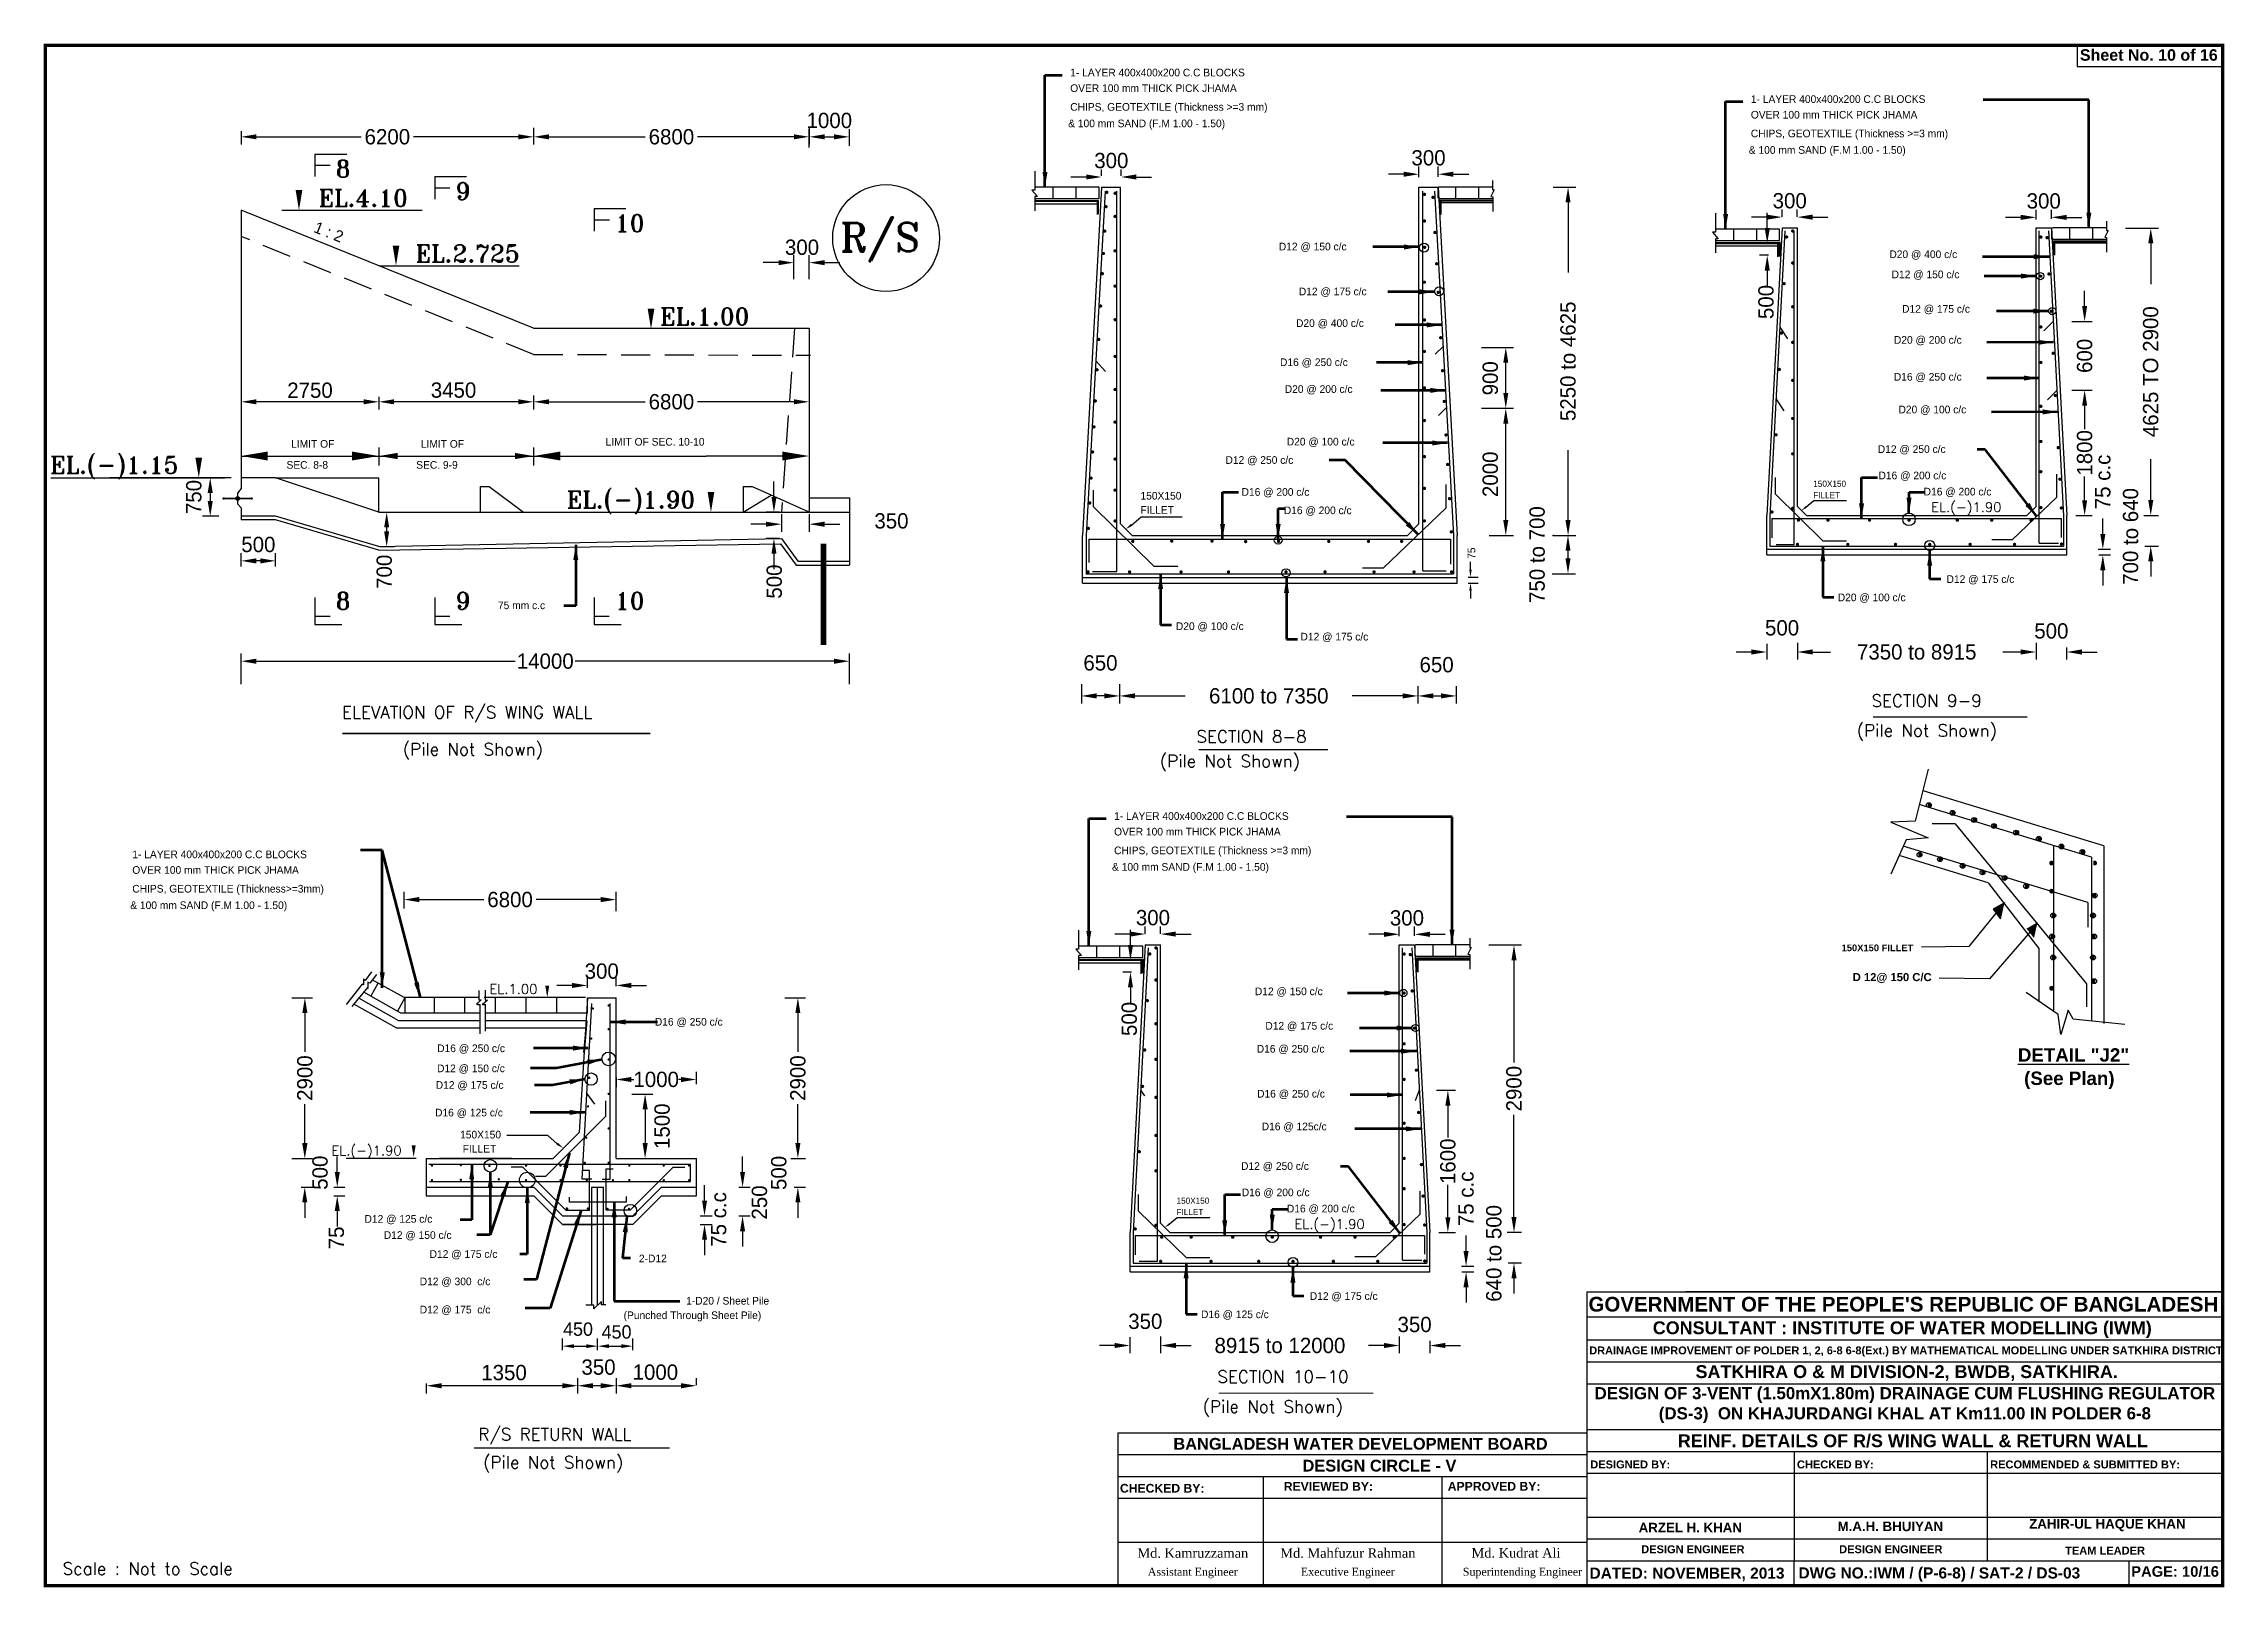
# Model space of a CAD drawing. Extents: x -377620 to 406987, y -326460 to -226264.
# Drawn here: x 245861 to 274366, y -253836 to -233666 of the extents above; entities that cross this region are included whole.
import ezdxf

# ---------------------------------------------------------------- set-up
doc = ezdxf.new("R2010")
doc.units = 0
doc.header["$LTSCALE"] = 300
doc.header["$MEASUREMENT"] = 0
doc.linetypes.add('DASHED2', pattern=[9.525, 6.35, -3.175])
doc.layers.get('DEFPOINTS').update_dxf_attribs({"linetype": 'CONTINUOUS'})
doc.layers.add('Left Bank Profile', color=7, linetype='CONTINUOUS', lineweight=25)
doc.layers.add('LINE', color=7, linetype='CONTINUOUS')
doc.styles.add('BIG', font='ROMANT.SHX')
doc.styles.add('sum', font='arialbd.ttf')
doc.dimstyles.new('3', dxfattribs={"dimtxt": 225, "dimasz": 350, "dimexe": 100, "dimexo": 25, "dimgap": 9, "dimtad": 0, "dimdec": 0, "dimzin": 0, "dimdsep": 46, "dimtxsty": 'Standard', "dimcen": 0, "dimclrd": 5, "dimclre": 6, "dimclrt": 256, "dimadec": 0, "dimazin": 0, "dimtfac": 1, "dimtdec": 0, "dimtofl": 0, "dimtmove": 2, "dimatfit": 3, "dimfxl": 1, "dimtolj": 1, "dimtzin": 0, "dimarcsym": 0})

msp = doc.modelspace()

# ---------------------------------------------------------------- texts
at = {"layer": 'Left Bank Profile', "insert": (270203.0353, -250821.9039), "char_height": 102.574705, "width": 8626.366243, "attachment_point": 8}
msp.add_mtext('{\\fArial|b1|i0|c0|p34;DRAINAGE IMPROVEMENT OF POLDER 1, 2, 6-8 6-8(Ext.) BY MATHEMATICAL MODELLING UNDER SATKHIRA DISTRICT}', dxfattribs=at)
at = {"layer": 'LINE', "color": 7}
for s, height, p in [('1- LAYER 400x400x200 C.C BLOCKS', 100, (259279.8442, -234094.1002)), ('OVER 100 mm THICK PICK JHAMA', 100, (259279.8442, -234298.3021)), ('CHIPS, GEOTEXTILE (Thickness >=3 mm) ', 100, (259279.8442, -234542.8806)), ('OVER 100 mm THICK PICK JHAMA', 100, (268176.097, -234645.1796)), ('1- LAYER 400x400x200 C.C BLOCKS', 100, (268176.097, -234440.9778)), ('& 100 mm SAND (F.M 1.00 - 1.50)', 100, (259252.9211, -234758.7486)), ('CHIPS, GEOTEXTILE (Thickness >=3 mm) ', 100, (268176.097, -234889.7582)), ('& 100 mm SAND (F.M 1.00 - 1.50)', 100, (268149.1739, -235105.6261)), ('D12 @ 150 c/c', 100, (262006.3027, -236367.5845)), ('D20 @ 400 c/c', 100, (269986.7374, -236468.3509)), ('D12 @ 175 c/c', 100, (262267.9451, -236954.5548)), ('D12 @ 150 c/c', 100, (270016.1249, -236731.5133)), ('D12 @ 175 c/c', 100, (270153.0388, -237181.8895)), ('D20 @ 400 c/c', 100, (262231.3669, -237368.1594)), ('D20 @ 200 c/c', 100, (270046.2289, -237587.1667)), ('D16 @ 250 c/c', 100, (262021.6601, -237878.8649)), ('D16 @ 250 c/c', 100, (270045.2108, -238069.1376)), ('D20 @ 200 c/c', 100, (262083.9383, -238229.6902)), ('D20 @ 100 c/c', 100, (270105.6098, -238496.6943)), ('LIMIT OF ', 100, (249096.3294, -238945.5505)), ('LIMIT OF ', 100, (250791.5752, -238945.5505)), ('LIMIT OF SEC. 10-10', 100, (253206.9465, -238918.3493)), ('D20 @ 100 c/c', 100, (262109.9383, -238916.6902)), (' SEC. 8-8', 100, (248999.2238, -239220.0505)), (' SEC. 9-9', 100, (250694.4697, -239220.0505)), ('D12 @ 250 c/c', 100, (261309.1046, -239156.4307)), ('D12 @ 250 c/c', 100, (269835.6655, -239014.134)), ('150X150 ', 80, (268992.1926, -239456.9693)), ('D16 @ 200 c/c', 100, (269844.6718, -239358.2572)), ('150X150 ', 100, (260197.8874, -239623.4045)), ('FILLET', 100, (260197.5054, -239808.6424)), ('D16 @ 200 c/c', 100, (261519.4732, -239573.8195)), ('D16 @ 200 c/c', 100, (262071.4942, -239813.8971)), ('FILLET', 80, (268991.887, -239605.1596)), ('D16 @ 200 c/c', 100, (270434.7215, -239569.5471)), ('D20 @ 100 c/c', 100, (269312.1416, -240951.5165)), ('D12 @ 175 c/c', 100, (270734.2575, -240712.54)), ('75 mm c.c', 100, (251799.6999, -241055.1832)), ('D20 @ 100 c/c', 100, (260661.0736, -241327.4251)), ('D12 @ 175 c/c', 100, (262289.4685, -241464.4284)), ('1- LAYER 400x400x200 C.C BLOCKS', 100, (259853.097, -243807.9778)), ('OVER 100 mm THICK PICK JHAMA', 100, (259853.097, -244012.1796)), ('1- LAYER 400x400x200 C.C BLOCKS', 100, (247020.429, -244308.8362)), ('CHIPS, GEOTEXTILE (Thickness >=3 mm) ', 100, (259853.097, -244256.7582)), ('OVER 100 mm THICK PICK JHAMA', 100, (247020.429, -244513.0381)), ('& 100 mm SAND (F.M 1.00 - 1.50)', 100, (259826.1739, -244472.6261)), ('CHIPS, GEOTEXTILE (Thickness>=3mm) ', 100, (247020.429, -244757.6166)), ('& 100 mm SAND (F.M 1.00 - 1.50)', 100, (246993.5059, -244973.4845)), ('D12 @ 150 c/c', 100, (261693.1249, -246098.5133)), ('D12 @ 175 c/c', 100, (261830.0388, -246548.8895)), ('D16 @ 250 c/c', 100, (261717.6417, -246849.0916)), ('D16 @ 250 c/c', 100, (261722.2108, -247436.1376)), ('D16 @ 125c/c', 100, (261782.6098, -247863.6943)), ('D12 @ 250 c/c', 100, (261512.6655, -248381.134)), ('150X150 ', 80, (260669.1926, -248823.9693)), ('D16 @ 200 c/c', 100, (261521.6718, -248725.2572)), ('D16 @ 200 c/c', 100, (262111.7215, -248936.5471)), ('FILLET', 80, (260668.887, -248972.1596)), ('D12 @ 175 c/c', 100, (262411.2575, -250079.54)), ('D16 @ 125 c/c', 100, (260989.1416, -250318.5165))]:
    msp.add_text(s, height=height, dxfattribs=at).set_placement(p)
at = {"layer": 'LINE', "color": 7, "style": 'BIG'}
for s, height, p in [('8', 225, (249678.5814, -235412.3942)), ('EL.4.10', 225, (249455.2877, -235796.3942)), ('9', 225, (251245.2647, -235706.3942)), ('10', 225, (253329.3242, -236125.118)), ('R/S', 375, (256270.1986, -236381.816)), ('EL.2.725', 225, (250723.3593, -236522.1915)), ('EL.1.00', 225, (253918.6334, -237343.7029)), ('EL.(-)1.15', 225, (245945.7288, -239283.5551)), ('EL.(-)1.90', 225, (252699.4213, -239737.3059)), ('EL.(-)1.90', 126, (270533.3564, -239785.5939)), ('8', 225, (249678.5814, -241058.3942)), ('9', 225, (251245.2647, -241058.3942)), ('10', 225, (253329.3242, -241058.3942)), ('SECTION 9-9', 160, (269754.1304, -242331.6311)), ('ELEVATION OF R/S WING WALL', 160, (249762.0684, -242482.3097)), ('(Pile Not Shown)', 160, (269561.6558, -242720.865)), ('(Pile Not Shown)', 160, (250557, -242965.8758)), ('SECTION 8-8', 160, (260929.6437, -242798.8903)), ('(Pile Not Shown)', 160, (260451.6558, -243120.5017)), ('EL.(-)1.90', 126, (262210.3564, -249152.5939)), ('SECTION 10-10', 160, (261203.7468, -251164.1587)), ('(Pile Not Shown)', 160, (261011.2722, -251553.3925)), ('R/S RETURN WALL', 160, (251542.5085, -251915.625)), ('(Pile Not Shown)', 160, (251606.5332, -252282.0558)), ('Scale : Not to Scale', 160, (246110.7106, -253671.0428)), ('Scale : Not to Scale', 160, (246110.7106, -253671.0428))]:
    msp.add_text(s, height=height, dxfattribs=at).set_placement(p)
at = {"layer": 'LINE', "color": 7}
for s, height, rotation, p in [('1 : 2', 150, 338.37690465, (249379.6326, -236125.1205)), ('D16 @ 250 c/c', 100, 360, (253850.6332, -246496.2611)), ('D16 @ 250 c/c', 100, 360, (251004.8681, -246842.5573)), ('D12 @ 150 c/c', 100, 360, (251003.282, -247104.9205)), ('D12 @ 175 c/c', 100, 360, (250986.6153, -247321.9205)), ('D16 @ 125 c/c', 100, 360, (250977.5348, -247682.5573)), ('150X150 ', 100, 360, (251304.676, -247970.31)), ('FILLET', 100, 360, (251338.3913, -248155.5479)), ('D12 @ 125 c/c', 100, 360, (250055.4777, -249071.5246)), ('D12 @ 150 c/c', 100, 360, (250307.1443, -249282.5246)), ('D12 @ 175 c/c', 100, 360, (250906.5906, -249530.407)), ('2-D12', 100, 360, (253642.1538, -249588.3682)), ('D12 @ 300  c/c', 100, 360, (250776.8941, -249888.4895)), ('D12 @ 175  c/c', 100, 360, (250776.8941, -250256.4895)), ('(Punched Through Sheet Pile)', 100, 360, (253442.1538, -250330.3682)), ('1-D20 / Sheet Pile', 100, 360, (254259.4871, -250141.3682))]:
    msp.add_text(s, height=height, rotation=rotation, dxfattribs=at).set_placement(p)
at = {"layer": 'LINE', "color": 7, "style": 'BIG'}
for s, p in [('EL.1.00', (251688.7495, -246081.1942)), ('EL.(-)1.90', (249622.7495, -248191.7723))]:
    msp.add_text(s, height=126, rotation=360, dxfattribs=at).set_placement(p)
at = {"layer": 'LINE', "color": 7}
for s, insert, char_height, width, attachment_point in [('{\\fArial|b1|i0|c0|p34;Sheet No. 10 of 16}', (273377.8659, -233891.5479), 149.775331, 7919.49909, 8), ("{\\fArial|b1|i0|c0|p34;\\H0.8x;GOVERNMENT OF THE PEOPLE'S REPUBLIC OF BANGLADESH}", (270169.7341, -250234.5171), 239.640529, 8869.838981, 8), ('{\\fArial|b1|i0|c0|p34;\\H1.094x;CONSULTANT : INSTITUTE OF WATER MODELLING (IWM)}', (270155.1517, -250578.7207), 153.369939, 8869.838981, 8), ('{\\fArial|b1|i0|c0|p34;SATKHIRA O & M DIVISION-2, BWDB, SATKHIRA.}', (270213.1294, -251138.4721), 167.74837, 8869.838981, 8), ('{\\fArial|b1|i0|c0|p34;DESIGN OF 3-VENT (1.50mX1.80m) DRAINAGE CUM FLUSHING REGULATOR  (DS-3)  ON KHAJURDANGI KHAL AT Km11.00 IN POLDER 6-8}', (270189.31, -251688.0976), 157.8834242, 8183.069714, 8), ('{\\fArial|b1|i0|c0|p34;BANGLADESH WATER DEVELOPMENT BOARD}', (263074.0753, -252038.9036), 153.369939, 8869.838981, 8), ('{\\fArial|b1|i0|c0|p34;REINF. DETAILS OF R/S WING WALL & RETURN WALL}', (270292.9195, -252009), 167.74837, 8869.838981, 8), ('{\\fArial|b1|i0|c0|p34;DESIGN CIRCLE - V}', (263321.5057, -252324.4104), 153.369939, 8869.838981, 8), ('{\\fArial|b1|i0|c0|p34;DESIGNED BY:}', (266599.0036, -252283.0331), 103.524709, 10643.806777, 8), ('{\\fArial|b1|i0|c0|p34;CHECKED BY:}', (269280.754, -252283.0331), 103.524709, 10643.806777, 8), ('{\\fArial|b1|i0|c0|p34;RECOMMENDED & SUBMITTED BY:}', (272544.8596, -252283.0331), 103.524709, 10643.806777, 8), ('{\\fArial|b1|i0|c0|p34;CHECKED BY:}', (260481.8653, -252599.1392), 113.877179, 11708.187455, 8), ('{\\fArial|b1|i0|c0|p34;REVIEWED BY:}', (262654.2292, -252573.7403), 113.877179, 11708.187455, 8), ('{\\fArial|b1|i0|c0|p34;APPROVED BY:}', (264819.9508, -252573.7403), 113.877179, 11708.187455, 8), ('{\\fArial|b1|i0|c0|p34;ARZEL H. KHAN}', (267384.5358, -253116.4545), 124.22965, 12772.568133, 8), ('{\\fArial|b1|i0|c0|p34;M.A.H. BHUIYAN}', (269999.5059, -253102.5586), 124.22965, 12772.568133, 8), ('{\\fArial|b1|i0|c0|p34;ZAHIR-UL HAQUE KHAN}', (272836.0179, -253102.5586), 124.22965, 12772.568133, 8), ('{\\fTimes New Roman|b0|i0|c0|p18;Md. Kamruzzaman}', (260881.7697, -253451.7587), 124.22965, 12772.568133, 8), ('{\\fTimes New Roman|b0|i0|c0|p18;Md. Mahfuzur Rahman}', (262908.7697, -253451.7587), 124.22965, 12772.568133, 8), ('{\\fTimes New Roman|b0|i0|c0|p18;Md. Kudrat Ali}', (265106.4321, -253449.4067), 124.22965, 12772.568133, 8), ('{\\fArial|b1|i0|c0|p34;DESIGN ENGINEER}', (267417.97, -253390.8251), 103.524709, 10643.806777, 8), ('{\\fArial|b1|i0|c0|p34;DESIGN ENGINEER}', (270005.17, -253390.8251), 103.524709, 10643.806777, 8), ('{\\fArial|b1|i0|c0|p34;TEAM LEADER}', (272805.9316, -253406.3483), 103.524709, 10643.806777, 8), ('{\\fTimes New Roman|b0|i0|c0|p18;Assistant Engineer}', (260881.7697, -253717.6127), 103.524709, 10643.806777, 8), ('{\\fTimes New Roman|b0|i0|c0|p18;Executive Engineer}', (262908.7697, -253717.6127), 103.524709, 10643.806777, 8), ('{\\fTimes New Roman|b0|i0|c0|p18;Superintending Engineer}', (265190.1614, -253717.6127), 103.524709, 10643.806777, 8), ('{\\fArial|b1|i0|c0|p34;DATED: NOVEMBER, 2013}', (266067.3376, -253577.6828), 144.663564, 14873.464002, 1), ('{\\fArial|b1|i0|c0|p34;DWG NO.:IWM / (P-6-8) / SAT-2 / DS-03}', (268798.8597, -253574.8604), 144.663564, 14727.900004, 1), ('{\\fArial|b1|i0|c0|p34;   PAGE: 10/16}', (272986.8114, -253558.8403), 138.032945, 14191.74237, 1)]:
    msp.add_mtext(s, dxfattribs=dict(at, insert=insert, char_height=char_height, width=width, attachment_point=attachment_point))
at = {"layer": 'LINE', "color": 7, "insert": (264525.2455, -240323.8254), "char_height": 100, "attachment_point": 5, "rotation": 90}
msp.add_mtext('\\A1;75', dxfattribs=at)
at = {"layer": 'LINE', "color": 7, "attachment_point": 3, "style": 'sum'}
for s, insert, char_height, width in [('150X150 FILLET', (270299.6339, -245436.5154), 87.512036, 1346.705135), ('{\\LDETAIL "J2"}', (273121.0406, -246791.4068), 175.024072, 2795.642268), ('(See Plan)', (272929.961, -247096.9583), 175.02407, 2795.642268)]:
    msp.add_mtext(s, dxfattribs=dict(at, insert=insert, char_height=char_height, width=width))
at = {"layer": 'LINE', "color": 7, "insert": (270539.1954, -245874.5831), "char_height": 105.014443, "attachment_point": 6, "style": 'sum'}
msp.add_mtext('D 12@ 150 C/C', dxfattribs=at)

# ---------------------------------------------------------------- blocks, each defined once
blk = doc.blocks.new('*D122')
at = {"layer": 'DEFPOINTS', "color": 0}
for p in [(264631, -238431), (264973, -238431), (264730, -240092)]:
    blk.add_point(p, dxfattribs=at)
at = {"layer": 'LINE', "color": 7}
for p, q in [((264656, -238431), (265073, -238431)), ((264973, -239892), (264973, -238631)), ((264755, -240092), (265073, -240092))]:
    blk.add_line(p, q, dxfattribs=at)
for points in [[(264940, -238631), (265006, -238631), (264973, -238431)], [(264940, -239892), (265006, -239892), (264973, -240092)]]:
    blk.add_solid(points, dxfattribs=at)
at = {"layer": 'LINE', "color": 7, "insert": (264771, -239293), "char_height": 200, "attachment_point": 5, "rotation": 90}
blk.add_mtext('\\A1;2000', dxfattribs=at)
blk = doc.blocks.new('*D123')
at = {"layer": 'DEFPOINTS', "color": 0}
for p in [(265569, -240092), (265552, -240592), (265786, -240592)]:
    blk.add_point(p, dxfattribs=at)
at = {"layer": 'LINE', "color": 7}
for p, q in [((265594, -240092), (265886, -240092)), ((265786, -240292), (265786, -240392)), ((265577, -240592), (265886, -240592))]:
    blk.add_line(p, q, dxfattribs=at)
for points in [[(265753, -240292), (265819, -240292), (265786, -240092)], [(265753, -240392), (265819, -240392), (265786, -240592)]]:
    blk.add_solid(points, dxfattribs=at)
at = {"layer": 'LINE', "color": 7, "insert": (265383, -240342), "char_height": 200, "attachment_point": 5, "rotation": 90}
blk.add_mtext('\\A1;750 to 700', dxfattribs=at)
blk = doc.blocks.new('*D124')
at = {"layer": 'DEFPOINTS', "color": 0}
for p in [(265569, -235542), (265787, -235542), (265569, -240092)]:
    blk.add_point(p, dxfattribs=at)
at = {"layer": 'LINE', "color": 7}
for p, q in [((265594, -235542), (265887, -235542)), ((265787, -235742), (265787, -236658)), ((265787, -239892), (265787, -238976)), ((265594, -240092), (265887, -240092))]:
    blk.add_line(p, q, dxfattribs=at)
for points in [[(265753, -235742), (265820, -235742), (265787, -235542)], [(265753, -239892), (265820, -239892), (265787, -240092)]]:
    blk.add_solid(points, dxfattribs=at)
at = {"layer": 'LINE', "color": 7, "insert": (265787, -237817), "char_height": 200, "attachment_point": 5, "rotation": 90}
blk.add_mtext('\\A1;5250 to 4625', dxfattribs=at)
blk = doc.blocks.new('*D135')
at = {"layer": 'DEFPOINTS', "color": 0}
for p in [(263825, -242036), (264325, -242036), (264325, -242189)]:
    blk.add_point(p, dxfattribs=at)
at = {"layer": 'LINE', "color": 7}
for p, q in [((263825, -242061), (263825, -242289)), ((264025, -242189), (264125, -242189)), ((264325, -242061), (264325, -242289))]:
    blk.add_line(p, q, dxfattribs=at)
for points in [[(264025, -242155), (264025, -242222), (263825, -242189)], [(264125, -242155), (264125, -242222), (264325, -242189)]]:
    blk.add_solid(points, dxfattribs=at)
at = {"layer": 'LINE', "color": 7, "insert": (264069, -241782), "char_height": 200, "attachment_point": 5}
blk.add_mtext('\\A1;650', dxfattribs=at)
blk = doc.blocks.new('*D136')
at = {"layer": 'DEFPOINTS', "color": 0}
for p in [(259425, -242011), (259425, -242189), (259925, -242011)]:
    blk.add_point(p, dxfattribs=at)
at = {"layer": 'LINE', "color": 7}
for p, q in [((259425, -242036), (259425, -242289)), ((259725, -242189), (259625, -242189)), ((259925, -242036), (259925, -242289))]:
    blk.add_line(p, q, dxfattribs=at)
for points in [[(259625, -242155), (259625, -242222), (259425, -242189)], [(259725, -242155), (259725, -242222), (259925, -242189)]]:
    blk.add_solid(points, dxfattribs=at)
at = {"layer": 'LINE', "color": 7, "insert": (259675, -241758), "char_height": 200, "attachment_point": 5}
blk.add_mtext('\\A1;650', dxfattribs=at)
blk = doc.blocks.new('*D137')
at = {"layer": 'DEFPOINTS', "color": 0}
for p in [(259925, -242094), (263825, -242094), (263825, -242189)]:
    blk.add_point(p, dxfattribs=at)
at = {"layer": 'LINE', "color": 7}
for p, q in [((259925, -242119), (259925, -242289)), ((260125, -242189), (260783, -242189)), ((263625, -242189), (262967, -242189)), ((263825, -242119), (263825, -242289))]:
    blk.add_line(p, q, dxfattribs=at)
for points in [[(260125, -242155), (260125, -242222), (259925, -242189)], [(263625, -242155), (263625, -242222), (263825, -242189)]]:
    blk.add_solid(points, dxfattribs=at)
at = {"layer": 'LINE', "color": 7, "insert": (261875, -242189), "char_height": 200, "attachment_point": 5}
blk.add_mtext('\\A1;6100 to 7350', dxfattribs=at)
blk = doc.blocks.new('*D31')
at = {"layer": 'DEFPOINTS', "color": 0}
for p in [(259689, -235420), (259944, -235409), (259944, -235420)]:
    blk.add_point(p, dxfattribs=at)
at = {"layer": 'LINE', "color": 7}
for p, q in [((259489, -235409), (259289, -235409)), ((259689, -235395), (259689, -235309)), ((259944, -235395), (259944, -235309)), ((260144, -235409), (260344, -235409))]:
    blk.add_line(p, q, dxfattribs=at)
for points in [[(259489, -235375), (259489, -235442), (259689, -235409)], [(260144, -235375), (260144, -235442), (259944, -235409)]]:
    blk.add_solid(points, dxfattribs=at)
at = {"layer": 'LINE', "color": 7, "insert": (259817, -235195), "char_height": 200, "attachment_point": 5}
blk.add_mtext('\\A1;300', dxfattribs=at)
blk = doc.blocks.new('*D32')
at = {"layer": 'DEFPOINTS', "color": 0}
for p in [(263838, -235436), (264088, -235373), (264088, -235430)]:
    blk.add_point(p, dxfattribs=at)
at = {"layer": 'LINE', "color": 7}
for p, q in [((263638, -235373), (263438, -235373)), ((263838, -235411), (263838, -235273)), ((264088, -235405), (264088, -235273)), ((264288, -235373), (264488, -235373))]:
    blk.add_line(p, q, dxfattribs=at)
for points in [[(263638, -235339), (263638, -235406), (263838, -235373)], [(264288, -235339), (264288, -235406), (264088, -235373)]]:
    blk.add_solid(points, dxfattribs=at)
at = {"layer": 'LINE', "color": 7, "insert": (263963, -235159), "char_height": 200, "attachment_point": 5}
blk.add_mtext('\\A1;300', dxfattribs=at)
blk = doc.blocks.new('*D166')
at = {"layer": 'DEFPOINTS', "color": 0}
for p in [(273288, -239830), (273301, -240230), (273403, -240230)]:
    blk.add_point(p, dxfattribs=at)
at = {"layer": 'LINE', "color": 7}
for p, q in [((273403, -239630), (273403, -239430)), ((273313, -239830), (273503, -239830)), ((273326, -240230), (273503, -240230)), ((273403, -240430), (273403, -240630))]:
    blk.add_line(p, q, dxfattribs=at)
for points in [[(273370, -239630), (273437, -239630), (273403, -239830)], [(273370, -240430), (273437, -240430), (273403, -240230)]]:
    blk.add_solid(points, dxfattribs=at)
at = {"layer": 'LINE', "color": 7, "insert": (273140, -240105), "char_height": 200, "attachment_point": 5, "rotation": 90}
blk.add_mtext('\\A1;700 to 640', dxfattribs=at)
blk = doc.blocks.new('*D167')
at = {"layer": 'DEFPOINTS', "color": 0}
for p in [(272690, -240272), (272777, -240272), (272698, -240347)]:
    blk.add_point(p, dxfattribs=at)
at = {"layer": 'LINE', "color": 7}
for p, q in [((272777, -240072), (272777, -239872)), ((272715, -240272), (272877, -240272)), ((272723, -240347), (272877, -240347)), ((272777, -240547), (272777, -240747))]:
    blk.add_line(p, q, dxfattribs=at)
for points in [[(272743, -240072), (272810, -240072), (272777, -240272)], [(272743, -240547), (272810, -240547), (272777, -240347)]]:
    blk.add_solid(points, dxfattribs=at)
at = {"layer": 'LINE', "color": 7, "insert": (272777, -239393), "char_height": 200, "attachment_point": 5, "rotation": 90}
blk.add_mtext('\\A1;75 c.c', dxfattribs=at)
blk = doc.blocks.new('*D168')
at = {"layer": 'DEFPOINTS', "color": 0}
for p in [(273049, -236076), (273403, -236076), (273288, -239830)]:
    blk.add_point(p, dxfattribs=at)
at = {"layer": 'LINE', "color": 7}
for p, q in [((273074, -236076), (273503, -236076)), ((273403, -236276), (273403, -236811)), ((273403, -239630), (273403, -239095)), ((273313, -239830), (273503, -239830))]:
    blk.add_line(p, q, dxfattribs=at)
for points in [[(273370, -236276), (273437, -236276), (273403, -236076)], [(273370, -239630), (273437, -239630), (273403, -239830)]]:
    blk.add_solid(points, dxfattribs=at)
at = {"layer": 'LINE', "color": 7, "insert": (273403, -237953), "char_height": 200, "attachment_point": 5, "rotation": 90}
blk.add_mtext('\\A1;4625 TO 2900', dxfattribs=at)
blk = doc.blocks.new('*D169')
at = {"layer": 'DEFPOINTS', "color": 0}
for p in [(271904, -241529), (272304, -241529), (272304, -241615)]:
    blk.add_point(p, dxfattribs=at)
at = {"layer": 'LINE', "color": 7}
for p, q in [((271704, -241615), (271504, -241615)), ((271904, -241554), (271904, -241715)), ((272304, -241554), (272304, -241715)), ((272504, -241615), (272704, -241615))]:
    blk.add_line(p, q, dxfattribs=at)
for points in [[(271704, -241581), (271704, -241648), (271904, -241615)], [(272504, -241581), (272504, -241648), (272304, -241615)]]:
    blk.add_solid(points, dxfattribs=at)
at = {"layer": 'LINE', "color": 7, "insert": (272104, -241341), "char_height": 200, "attachment_point": 5}
blk.add_mtext('\\A1;500', dxfattribs=at)
blk = doc.blocks.new('*D170')
at = {"layer": 'DEFPOINTS', "color": 0}
for p in [(268384, -241482), (268384, -241615), (268784, -241482)]:
    blk.add_point(p, dxfattribs=at)
at = {"layer": 'LINE', "color": 7}
for p, q in [((268184, -241615), (267984, -241615)), ((268384, -241507), (268384, -241715)), ((268784, -241507), (268784, -241715)), ((268984, -241615), (269184, -241615))]:
    blk.add_line(p, q, dxfattribs=at)
for points in [[(268184, -241581), (268184, -241648), (268384, -241615)], [(268984, -241581), (268984, -241648), (268784, -241615)]]:
    blk.add_solid(points, dxfattribs=at)
at = {"layer": 'LINE', "color": 7, "insert": (268584, -241300), "char_height": 200, "attachment_point": 5}
blk.add_mtext('\\A1;500', dxfattribs=at)
blk = doc.blocks.new('*D171')
at = {"layer": 'DEFPOINTS', "color": 0}
for p in [(268784, -241470), (271904, -241470), (271904, -241615)]:
    blk.add_point(p, dxfattribs=at)
at = {"layer": 'LINE', "color": 7}
for p, q in [((268784, -241495), (268784, -241715)), ((268984, -241615), (269219, -241615)), ((271704, -241615), (271470, -241615)), ((271904, -241495), (271904, -241715))]:
    blk.add_line(p, q, dxfattribs=at)
for points in [[(268984, -241581), (268984, -241648), (268784, -241615)], [(271704, -241581), (271704, -241648), (271904, -241615)]]:
    blk.add_solid(points, dxfattribs=at)
at = {"layer": 'LINE', "color": 7, "insert": (270344, -241615), "char_height": 200, "attachment_point": 5}
blk.add_mtext('\\A1;7350 to 8915', dxfattribs=at)
blk = doc.blocks.new('*D172')
at = {"layer": 'DEFPOINTS', "color": 0}
for p in [(271904, -235987), (272104, -235936), (272104, -235982)]:
    blk.add_point(p, dxfattribs=at)
at = {"layer": 'LINE', "color": 7}
for p, q in [((271704, -235936), (271504, -235936)), ((271904, -235962), (271904, -235836)), ((272104, -235957), (272104, -235836)), ((272304, -235936), (272504, -235936))]:
    blk.add_line(p, q, dxfattribs=at)
for points in [[(271704, -235903), (271704, -235970), (271904, -235936)], [(272304, -235903), (272304, -235970), (272104, -235936)]]:
    blk.add_solid(points, dxfattribs=at)
at = {"layer": 'LINE', "color": 7, "insert": (272004, -235723), "char_height": 200, "attachment_point": 5}
blk.add_mtext('\\A1;300', dxfattribs=at)
blk = doc.blocks.new('*D173')
at = {"layer": 'DEFPOINTS', "color": 0}
for p in [(268430, -236276), (268390, -236431), (268430, -236431)]:
    blk.add_point(p, dxfattribs=at)
at = {"layer": 'LINE', "color": 7}
for p, q in [((268390, -236076), (268390, -235876)), ((268405, -236276), (268290, -236276)), ((268405, -236431), (268290, -236431)), ((268390, -236631), (268390, -236831))]:
    blk.add_line(p, q, dxfattribs=at)
for points in [[(268357, -236076), (268424, -236076), (268390, -236276)], [(268357, -236631), (268424, -236631), (268390, -236431)]]:
    blk.add_solid(points, dxfattribs=at)
at = {"layer": 'LINE', "color": 7, "insert": (268375, -237042), "char_height": 200, "attachment_point": 5, "rotation": 90}
blk.add_mtext('\\A1;500', dxfattribs=at)
blk = doc.blocks.new('*D174')
at = {"layer": 'DEFPOINTS', "color": 0}
for p in [(268584, -235953), (268783, -235933), (268783, -235953)]:
    blk.add_point(p, dxfattribs=at)
at = {"layer": 'LINE', "color": 7}
for p, q in [((268384, -235933), (268184, -235933)), ((268584, -235928), (268584, -235833)), ((268783, -235928), (268783, -235833)), ((268983, -235933), (269183, -235933))]:
    blk.add_line(p, q, dxfattribs=at)
for points in [[(268384, -235900), (268384, -235967), (268584, -235933)], [(268983, -235900), (268983, -235967), (268783, -235933)]]:
    blk.add_solid(points, dxfattribs=at)
at = {"layer": 'LINE', "color": 7, "insert": (268684, -235720), "char_height": 200, "attachment_point": 5}
blk.add_mtext('\\A1;300', dxfattribs=at)
blk = doc.blocks.new('*D185')
at = {"layer": 'DEFPOINTS', "color": 0}
for p in [(250232, -239788), (250232, -240238), (250345, -240238)]:
    blk.add_point(p, dxfattribs=at)
at = {"layer": 'LINE', "color": 7}
for p, q in [((250257, -239788), (250445, -239788)), ((250345, -239988), (250345, -240038)), ((250257, -240238), (250445, -240238))]:
    blk.add_line(p, q, dxfattribs=at)
for points in [[(250312, -239988), (250378, -239988), (250345, -239788)], [(250312, -240038), (250378, -240038), (250345, -240238)]]:
    blk.add_solid(points, dxfattribs=at)
at = {"layer": 'LINE', "color": 7, "insert": (250314, -240567), "char_height": 200, "attachment_point": 5, "rotation": 90}
blk.add_mtext('\\A1;700', dxfattribs=at)
blk = doc.blocks.new('*D186')
at = {"layer": 'DEFPOINTS', "color": 0}
for p in [(255407, -239788), (255504, -239788), (255504, -240132)]:
    blk.add_point(p, dxfattribs=at)
at = {"layer": 'LINE', "color": 7}
for p, q in [((255407, -239588), (255407, -239388)), ((255479, -239788), (255307, -239788)), ((255479, -240132), (255307, -240132)), ((255407, -240332), (255407, -240532))]:
    blk.add_line(p, q, dxfattribs=at)
for points in [[(255374, -239588), (255441, -239588), (255407, -239788)], [(255374, -240332), (255441, -240332), (255407, -240132)]]:
    blk.add_solid(points, dxfattribs=at)
at = {"layer": 'LINE', "color": 7, "insert": (255412, -240695), "char_height": 200, "attachment_point": 5, "rotation": 90}
blk.add_mtext('\\A1;500', dxfattribs=at)
blk = doc.blocks.new('*D187')
at = {"layer": 'DEFPOINTS', "color": 0}
for p in [(248442, -241735), (248442, -242058), (256393, -242058)]:
    blk.add_point(p, dxfattribs=at)
at = {"layer": 'LINE', "color": 7}
for p, q in [((248442, -242033), (248442, -241635)), ((256393, -242033), (256393, -241635)), ((248642, -241735), (252025, -241735)), ((256193, -241735), (252810, -241735))]:
    blk.add_line(p, q, dxfattribs=at)
for points in [[(248642, -241702), (248642, -241769), (248442, -241735)], [(256193, -241702), (256193, -241769), (256393, -241735)]]:
    blk.add_solid(points, dxfattribs=at)
at = {"layer": 'LINE', "color": 7, "insert": (252418, -241735), "char_height": 200, "attachment_point": 5}
blk.add_mtext('\\A1;14000', dxfattribs=at)
blk = doc.blocks.new('*D188')
at = {"layer": 'DEFPOINTS', "color": 0}
for p in [(248442, -240424), (248442, -240522), (248893, -240522)]:
    blk.add_point(p, dxfattribs=at)
at = {"layer": 'LINE', "color": 7}
for p, q in [((248442, -240497), (248442, -240324)), ((248693, -240424), (248642, -240424)), ((248893, -240497), (248893, -240324))]:
    blk.add_line(p, q, dxfattribs=at)
for points in [[(248642, -240391), (248642, -240458), (248442, -240424)], [(248693, -240391), (248693, -240458), (248893, -240424)]]:
    blk.add_solid(points, dxfattribs=at)
at = {"layer": 'LINE', "color": 7, "insert": (248668, -240211), "char_height": 200, "attachment_point": 5}
blk.add_mtext('\\A1;500', dxfattribs=at)
blk = doc.blocks.new('*D189')
at = {"layer": 'DEFPOINTS', "color": 0}
for p in [(248442, -238255), (250243, -238271), (248442, -238346)]:
    blk.add_point(p, dxfattribs=at)
at = {"layer": 'LINE', "color": 7}
for p, q in [((248442, -238280), (248442, -238446)), ((250243, -238296), (250243, -238446)), ((250043, -238346), (248642, -238346))]:
    blk.add_line(p, q, dxfattribs=at)
for points in [[(248642, -238313), (248642, -238379), (248442, -238346)], [(250043, -238313), (250043, -238379), (250243, -238346)]]:
    blk.add_solid(points, dxfattribs=at)
at = {"layer": 'LINE', "color": 7, "insert": (249343, -238196), "char_height": 200, "attachment_point": 5}
blk.add_mtext('\\A1;2750', dxfattribs=at)
blk = doc.blocks.new('*D190')
at = {"layer": 'DEFPOINTS', "color": 0}
for p in [(252266, -238239), (255868, -238239), (255868, -238346)]:
    blk.add_point(p, dxfattribs=at)
at = {"layer": 'LINE', "color": 7}
for p, q in [((252266, -238264), (252266, -238446)), ((255868, -238264), (255868, -238446)), ((252466, -238346), (253725, -238346)), ((255668, -238346), (254409, -238346))]:
    blk.add_line(p, q, dxfattribs=at)
for points in [[(252466, -238313), (252466, -238379), (252266, -238346)], [(255668, -238313), (255668, -238379), (255868, -238346)]]:
    blk.add_solid(points, dxfattribs=at)
at = {"layer": 'LINE', "color": 7, "insert": (254067, -238346), "char_height": 200, "attachment_point": 5}
blk.add_mtext('\\A1;6800', dxfattribs=at)
blk = doc.blocks.new('*D191')
at = {"layer": 'DEFPOINTS', "color": 0}
for p in [(248156, -239338), (248039, -239841), (248178, -239841)]:
    blk.add_point(p, dxfattribs=at)
at = {"layer": 'LINE', "color": 7}
for p, q in [((248131, -239338), (247939, -239338)), ((248039, -239538), (248039, -239641)), ((248153, -239841), (247939, -239841))]:
    blk.add_line(p, q, dxfattribs=at)
for points in [[(248005, -239538), (248072, -239538), (248039, -239338)], [(248005, -239641), (248072, -239641), (248039, -239841)]]:
    blk.add_solid(points, dxfattribs=at)
at = {"layer": 'LINE', "color": 7, "insert": (247825, -239590), "char_height": 200, "attachment_point": 5, "rotation": 90}
blk.add_mtext('\\A1;750', dxfattribs=at)
blk = doc.blocks.new('*D192')
at = {"layer": 'DEFPOINTS', "color": 0}
for p in [(255668, -236528), (255668, -236767), (255868, -236767)]:
    blk.add_point(p, dxfattribs=at)
at = {"layer": 'LINE', "color": 7}
for p, q in [((255468, -236528), (255268, -236528)), ((255668, -236742), (255668, -236428)), ((255868, -236742), (255868, -236428)), ((256068, -236528), (256268, -236528))]:
    blk.add_line(p, q, dxfattribs=at)
for points in [[(255468, -236495), (255468, -236561), (255668, -236528)], [(256068, -236495), (256068, -236561), (255868, -236528)]]:
    blk.add_solid(points, dxfattribs=at)
at = {"layer": 'LINE', "color": 7, "insert": (255774, -236328), "char_height": 200, "attachment_point": 5}
blk.add_mtext('\\A1;300', dxfattribs=at)
blk = doc.blocks.new('*D193')
at = {"layer": 'DEFPOINTS', "color": 0}
for p in [(252266, -234743), (255868, -234743), (255868, -234884)]:
    blk.add_point(p, dxfattribs=at)
at = {"layer": 'LINE', "color": 7}
for p, q in [((252266, -234768), (252266, -234984)), ((255868, -234768), (255868, -234984)), ((252466, -234884), (253725, -234884)), ((255668, -234884), (254409, -234884))]:
    blk.add_line(p, q, dxfattribs=at)
for points in [[(252466, -234851), (252466, -234917), (252266, -234884)], [(255668, -234851), (255668, -234917), (255868, -234884)]]:
    blk.add_solid(points, dxfattribs=at)
at = {"layer": 'LINE', "color": 7, "insert": (254067, -234884), "char_height": 200, "attachment_point": 5}
blk.add_mtext('\\A1;6800', dxfattribs=at)
blk = doc.blocks.new('*D194')
at = {"layer": 'DEFPOINTS', "color": 0}
for p in [(255868, -235049), (256393, -234884), (256393, -235026)]:
    blk.add_point(p, dxfattribs=at)
at = {"layer": 'LINE', "color": 7}
for p, q in [((255868, -235024), (255868, -234784)), ((256393, -235001), (256393, -234784)), ((256068, -234884), (256193, -234884))]:
    blk.add_line(p, q, dxfattribs=at)
for points in [[(256068, -234851), (256068, -234917), (255868, -234884)], [(256193, -234851), (256193, -234917), (256393, -234884)]]:
    blk.add_solid(points, dxfattribs=at)
at = {"layer": 'LINE', "color": 7, "insert": (256131, -234671), "char_height": 200, "attachment_point": 5}
blk.add_mtext('\\A1;1000', dxfattribs=at)
blk = doc.blocks.new('*D195')
at = {"layer": 'DEFPOINTS', "color": 0}
for p in [(248442, -234784), (252266, -234743), (252266, -234884)]:
    blk.add_point(p, dxfattribs=at)
at = {"layer": 'LINE', "color": 7}
for p, q in [((248442, -234809), (248442, -234984)), ((252266, -234768), (252266, -234984)), ((248642, -234884), (250012, -234884)), ((252066, -234884), (250696, -234884))]:
    blk.add_line(p, q, dxfattribs=at)
for points in [[(248642, -234851), (248642, -234917), (248442, -234884)], [(252066, -234851), (252066, -234917), (252266, -234884)]]:
    blk.add_solid(points, dxfattribs=at)
at = {"layer": 'LINE', "color": 7, "insert": (250354, -234884), "char_height": 200, "attachment_point": 5}
blk.add_mtext('\\A1;6200', dxfattribs=at)
blk = doc.blocks.new('*D196')
at = {"layer": 'DEFPOINTS', "color": 0}
for p in [(255504, -239788), (255504, -239945), (255868, -239788)]:
    blk.add_point(p, dxfattribs=at)
at = {"layer": 'LINE', "color": 7}
for p, q in [((255304, -239945), (255104, -239945)), ((255504, -239813), (255504, -240045)), ((255868, -239813), (255868, -240045)), ((256068, -239945), (256268, -239945))]:
    blk.add_line(p, q, dxfattribs=at)
for points in [[(255304, -239912), (255304, -239979), (255504, -239945)], [(256068, -239912), (256068, -239979), (255868, -239945)]]:
    blk.add_solid(points, dxfattribs=at)
at = {"layer": 'LINE', "color": 7, "insert": (256943, -239903), "char_height": 200, "attachment_point": 5}
blk.add_mtext('\\A1;350', dxfattribs=at)
blk = doc.blocks.new('*D197')
at = {"layer": 'DEFPOINTS', "color": 0}
for p in [(250243, -238255), (252266, -238271), (250243, -238346)]:
    blk.add_point(p, dxfattribs=at)
at = {"layer": 'LINE', "color": 7}
for p, q in [((250243, -238280), (250243, -238446)), ((252266, -238296), (252266, -238446)), ((252066, -238346), (250443, -238346))]:
    blk.add_line(p, q, dxfattribs=at)
for points in [[(250443, -238313), (250443, -238379), (250243, -238346)], [(252066, -238313), (252066, -238379), (252266, -238346)]]:
    blk.add_solid(points, dxfattribs=at)
at = {"layer": 'LINE', "color": 7, "insert": (251219, -238194), "char_height": 200, "attachment_point": 5}
blk.add_mtext('\\A1;3450', dxfattribs=at)
blk = doc.blocks.new('*D199')
at = {"layer": 'DEFPOINTS', "color": 0}
for p in [(272346, -238195), (272397, -239832), (272539, -239832)]:
    blk.add_point(p, dxfattribs=at)
at = {"layer": 'LINE', "color": 7}
for p, q in [((272371, -238195), (272639, -238195)), ((272539, -238395), (272539, -238704)), ((272539, -239632), (272539, -239322)), ((272422, -239832), (272639, -239832))]:
    blk.add_line(p, q, dxfattribs=at)
for points in [[(272506, -238395), (272572, -238395), (272539, -238195)], [(272506, -239632), (272572, -239632), (272539, -239832)]]:
    blk.add_solid(points, dxfattribs=at)
at = {"layer": 'LINE', "color": 7, "insert": (272539, -239013), "char_height": 200, "attachment_point": 5, "rotation": 90}
blk.add_mtext('\\A1;1800', dxfattribs=at)
blk = doc.blocks.new('*D200')
at = {"layer": 'DEFPOINTS', "color": 0}
for p in [(264631, -237636), (264973, -237636), (264730, -238431)]:
    blk.add_point(p, dxfattribs=at)
at = {"layer": 'LINE', "color": 7}
for p, q in [((264656, -237636), (265073, -237636)), ((264973, -238231), (264973, -237836)), ((264755, -238431), (265073, -238431))]:
    blk.add_line(p, q, dxfattribs=at)
for points in [[(264940, -237836), (265006, -237836), (264973, -237636)], [(264940, -238231), (265006, -238231), (264973, -238431)]]:
    blk.add_solid(points, dxfattribs=at)
at = {"layer": 'LINE', "color": 7, "insert": (264771, -238039), "char_height": 200, "attachment_point": 5, "rotation": 90}
blk.add_mtext('\\A1;900', dxfattribs=at)
blk = doc.blocks.new('*D536')
at = {"layer": 'DEFPOINTS', "color": 0}
for p in [(264965, -249197), (264978, -249597), (265080, -249597)]:
    blk.add_point(p, dxfattribs=at)
at = {"layer": 'LINE', "color": 7}
for p, q in [((265080, -248997), (265080, -248797)), ((264990, -249197), (265180, -249197)), ((265003, -249597), (265180, -249597)), ((265080, -249797), (265080, -249997))]:
    blk.add_line(p, q, dxfattribs=at)
for points in [[(265047, -248997), (265114, -248997), (265080, -249197)], [(265047, -249797), (265114, -249797), (265080, -249597)]]:
    blk.add_solid(points, dxfattribs=at)
at = {"layer": 'LINE', "color": 7, "insert": (264817, -249472), "char_height": 200, "attachment_point": 5, "rotation": 90}
blk.add_mtext('\\A1;640 to 500', dxfattribs=at)
blk = doc.blocks.new('*D537')
at = {"layer": 'DEFPOINTS', "color": 0}
for p in [(264367, -249639), (264454, -249639), (264375, -249714)]:
    blk.add_point(p, dxfattribs=at)
at = {"layer": 'LINE', "color": 7}
for p, q in [((264454, -249439), (264454, -249239)), ((264392, -249639), (264554, -249639)), ((264400, -249714), (264554, -249714)), ((264454, -249914), (264454, -250114))]:
    blk.add_line(p, q, dxfattribs=at)
for points in [[(264420, -249439), (264487, -249439), (264454, -249639)], [(264420, -249914), (264487, -249914), (264454, -249714)]]:
    blk.add_solid(points, dxfattribs=at)
at = {"layer": 'LINE', "color": 7, "insert": (264454, -248760), "char_height": 200, "attachment_point": 5, "rotation": 90}
blk.add_mtext('\\A1;75 c.c', dxfattribs=at)
blk = doc.blocks.new('*D538')
at = {"layer": 'DEFPOINTS', "color": 0}
for p in [(264726, -245443), (265080, -245443), (264965, -249197)]:
    blk.add_point(p, dxfattribs=at)
at = {"layer": 'LINE', "color": 7}
for p, q in [((264751, -245443), (265180, -245443)), ((265080, -245643), (265080, -246978)), ((265080, -248997), (265080, -247662)), ((264990, -249197), (265180, -249197))]:
    blk.add_line(p, q, dxfattribs=at)
for points in [[(265047, -245643), (265114, -245643), (265080, -245443)], [(265047, -248997), (265114, -248997), (265080, -249197)]]:
    blk.add_solid(points, dxfattribs=at)
at = {"layer": 'LINE', "color": 7, "insert": (265080, -247320), "char_height": 200, "attachment_point": 5, "rotation": 90}
blk.add_mtext('\\A1;2900', dxfattribs=at)
blk = doc.blocks.new('*D539')
at = {"layer": 'DEFPOINTS', "color": 0}
for p in [(263581, -250590), (263981, -250590), (263981, -250676)]:
    blk.add_point(p, dxfattribs=at)
at = {"layer": 'LINE', "color": 7}
for p, q in [((263381, -250676), (263181, -250676)), ((263581, -250615), (263581, -250776)), ((263981, -250615), (263981, -250776)), ((264181, -250676), (264381, -250676))]:
    blk.add_line(p, q, dxfattribs=at)
for points in [[(263381, -250642), (263381, -250709), (263581, -250676)], [(264181, -250642), (264181, -250709), (263981, -250676)]]:
    blk.add_solid(points, dxfattribs=at)
at = {"layer": 'LINE', "color": 7, "insert": (263781, -250402), "char_height": 200, "attachment_point": 5}
blk.add_mtext('\\A1;350', dxfattribs=at)
blk = doc.blocks.new('*D540')
at = {"layer": 'DEFPOINTS', "color": 0}
for p in [(260061, -250543), (260461, -250543), (260061, -250676)]:
    blk.add_point(p, dxfattribs=at)
at = {"layer": 'LINE', "color": 7}
for p, q in [((259861, -250676), (259661, -250676)), ((260061, -250568), (260061, -250776)), ((260461, -250568), (260461, -250776)), ((260661, -250676), (260861, -250676))]:
    blk.add_line(p, q, dxfattribs=at)
for points in [[(259861, -250642), (259861, -250709), (260061, -250676)], [(260661, -250642), (260661, -250709), (260461, -250676)]]:
    blk.add_solid(points, dxfattribs=at)
at = {"layer": 'LINE', "color": 7, "insert": (260261, -250361), "char_height": 200, "attachment_point": 5}
blk.add_mtext('\\A1;350', dxfattribs=at)
blk = doc.blocks.new('*D541')
at = {"layer": 'DEFPOINTS', "color": 0}
for p in [(260461, -250531), (263581, -250531), (263581, -250676)]:
    blk.add_point(p, dxfattribs=at)
at = {"layer": 'LINE', "color": 7}
for p, q in [((260461, -250556), (260461, -250776)), ((260661, -250676), (260862, -250676)), ((263381, -250676), (263180, -250676)), ((263581, -250556), (263581, -250776))]:
    blk.add_line(p, q, dxfattribs=at)
for points in [[(260661, -250642), (260661, -250709), (260461, -250676)], [(263381, -250642), (263381, -250709), (263581, -250676)]]:
    blk.add_solid(points, dxfattribs=at)
at = {"layer": 'LINE', "color": 7, "insert": (262021, -250676), "char_height": 200, "attachment_point": 5}
blk.add_mtext('\\A1;8915 to 12000', dxfattribs=at)
blk = doc.blocks.new('*D542')
at = {"layer": 'DEFPOINTS', "color": 0}
for p in [(263581, -245354), (263781, -245303), (263781, -245349)]:
    blk.add_point(p, dxfattribs=at)
at = {"layer": 'LINE', "color": 7}
for p, q in [((263381, -245303), (263181, -245303)), ((263581, -245329), (263581, -245203)), ((263781, -245324), (263781, -245203)), ((263981, -245303), (264181, -245303))]:
    blk.add_line(p, q, dxfattribs=at)
for points in [[(263381, -245270), (263381, -245337), (263581, -245303)], [(263981, -245270), (263981, -245337), (263781, -245303)]]:
    blk.add_solid(points, dxfattribs=at)
at = {"layer": 'LINE', "color": 7, "insert": (263681, -245090), "char_height": 200, "attachment_point": 5}
blk.add_mtext('\\A1;300', dxfattribs=at)
blk = doc.blocks.new('*D543')
at = {"layer": 'DEFPOINTS', "color": 0}
for p in [(260107, -245643), (260067, -245798), (260107, -245798)]:
    blk.add_point(p, dxfattribs=at)
at = {"layer": 'LINE', "color": 7}
for p, q in [((260067, -245443), (260067, -245243)), ((260082, -245643), (259967, -245643)), ((260082, -245798), (259967, -245798)), ((260067, -245998), (260067, -246198))]:
    blk.add_line(p, q, dxfattribs=at)
for points in [[(260034, -245443), (260101, -245443), (260067, -245643)], [(260034, -245998), (260101, -245998), (260067, -245798)]]:
    blk.add_solid(points, dxfattribs=at)
at = {"layer": 'LINE', "color": 7, "insert": (260052, -246409), "char_height": 200, "attachment_point": 5, "rotation": 90}
blk.add_mtext('\\A1;500', dxfattribs=at)
blk = doc.blocks.new('*D544')
at = {"layer": 'DEFPOINTS', "color": 0}
for p in [(260261, -245320), (260460, -245300), (260460, -245320)]:
    blk.add_point(p, dxfattribs=at)
at = {"layer": 'LINE', "color": 7}
for p, q in [((260061, -245300), (259861, -245300)), ((260261, -245295), (260261, -245200)), ((260460, -245295), (260460, -245200)), ((260660, -245300), (260860, -245300))]:
    blk.add_line(p, q, dxfattribs=at)
for points in [[(260061, -245267), (260061, -245334), (260261, -245300)], [(260660, -245267), (260660, -245334), (260460, -245300)]]:
    blk.add_solid(points, dxfattribs=at)
at = {"layer": 'LINE', "color": 7, "insert": (260361, -245087), "char_height": 200, "attachment_point": 5}
blk.add_mtext('\\A1;300', dxfattribs=at)
blk = doc.blocks.new('*D545')
at = {"layer": 'DEFPOINTS', "color": 0}
for p in [(264042, -247340), (264074, -249199), (264216, -249199)]:
    blk.add_point(p, dxfattribs=at)
at = {"layer": 'LINE', "color": 7}
for p, q in [((264067, -247340), (264316, -247340)), ((264216, -247540), (264216, -247960)), ((264216, -248999), (264216, -248578)), ((264099, -249199), (264316, -249199))]:
    blk.add_line(p, q, dxfattribs=at)
for points in [[(264183, -247540), (264249, -247540), (264216, -247340)], [(264183, -248999), (264249, -248999), (264216, -249199)]]:
    blk.add_solid(points, dxfattribs=at)
at = {"layer": 'LINE', "color": 7, "insert": (264216, -248269), "char_height": 200, "attachment_point": 5, "rotation": 90}
blk.add_mtext('\\A1;1600', dxfattribs=at)
blk = doc.blocks.new('*D547')
at = {"layer": 'DEFPOINTS', "color": 0}
for p in [(272346, -237296), (272397, -238195), (272539, -238195)]:
    blk.add_point(p, dxfattribs=at)
at = {"layer": 'LINE', "color": 7}
for p, q in [((272539, -237096), (272539, -236896)), ((272371, -237296), (272639, -237296)), ((272422, -238195), (272639, -238195)), ((272539, -238395), (272539, -238595))]:
    blk.add_line(p, q, dxfattribs=at)
for points in [[(272506, -237096), (272572, -237096), (272539, -237296)], [(272506, -238395), (272572, -238395), (272539, -238195)]]:
    blk.add_solid(points, dxfattribs=at)
at = {"layer": 'LINE', "color": 7, "insert": (272539, -237746), "char_height": 200, "attachment_point": 5, "rotation": 90}
blk.add_mtext('\\A1;600', dxfattribs=at)
blk = doc.blocks.new('*D793')
at = {"layer": 'DEFPOINTS', "color": 0}
for p in [(254417, -248982), (254417, -249094), (254500, -248982)]:
    blk.add_point(p, dxfattribs=at)
at = {"layer": 'LINE', "color": 7}
for p, q in [((254500, -248782), (254500, -248582)), ((254442, -248982), (254600, -248982)), ((254442, -249094), (254600, -249094)), ((254500, -249294), (254500, -249494))]:
    blk.add_line(p, q, dxfattribs=at)
for points in [[(254467, -248782), (254533, -248782), (254500, -248982)], [(254467, -249294), (254533, -249294), (254500, -249094)]]:
    blk.add_solid(points, dxfattribs=at)
at = {"layer": 'LINE', "color": 7, "insert": (254685, -249029), "char_height": 200, "attachment_point": 5, "rotation": 90}
blk.add_mtext('\\A1;75 c.c', dxfattribs=at)
blk = doc.blocks.new('*D794')
at = {"layer": 'DEFPOINTS', "color": 0}
for p in [(249203, -248232), (249274, -248232), (249203, -248607)]:
    blk.add_point(p, dxfattribs=at)
at = {"layer": 'LINE', "color": 7}
for p, q in [((249274, -248032), (249274, -247832)), ((249228, -248232), (249374, -248232)), ((249228, -248607), (249374, -248607)), ((249274, -248807), (249274, -249007))]:
    blk.add_line(p, q, dxfattribs=at)
for points in [[(249241, -248032), (249308, -248032), (249274, -248232)], [(249241, -248807), (249308, -248807), (249274, -248607)]]:
    blk.add_solid(points, dxfattribs=at)
at = {"layer": 'LINE', "color": 7, "insert": (249475, -248418), "char_height": 200, "attachment_point": 5, "rotation": 90}
blk.add_mtext('\\A1;500', dxfattribs=at)
blk = doc.blocks.new('*D795')
at = {"layer": 'DEFPOINTS', "color": 0}
for p in [(253343, -247147), (254393, -247200), (254393, -247286)]:
    blk.add_point(p, dxfattribs=at)
at = {"layer": 'LINE', "color": 7}
for p, q in [((254393, -247261), (254393, -247100)), ((253343, -247172), (253343, -247300)), ((253543, -247200), (253576, -247200)), ((254193, -247200), (254161, -247200))]:
    blk.add_line(p, q, dxfattribs=at)
for points in [[(253543, -247167), (253543, -247234), (253343, -247200)], [(254193, -247167), (254193, -247234), (254393, -247200)]]:
    blk.add_solid(points, dxfattribs=at)
at = {"layer": 'LINE', "color": 7, "insert": (253868, -247200), "char_height": 200, "attachment_point": 5}
blk.add_mtext('\\A1;1000', dxfattribs=at)
blk = doc.blocks.new('*D796')
at = {"layer": 'DEFPOINTS', "color": 0}
for p in [(254922, -248607), (254997, -248607), (254922, -248982)]:
    blk.add_point(p, dxfattribs=at)
at = {"layer": 'LINE', "color": 7}
for p, q in [((254997, -248407), (254997, -248207)), ((254947, -248607), (255097, -248607)), ((254947, -248982), (255097, -248982)), ((254997, -249182), (254997, -249382))]:
    blk.add_line(p, q, dxfattribs=at)
for points in [[(254964, -248407), (255030, -248407), (254997, -248607)], [(254964, -249182), (255030, -249182), (254997, -248982)]]:
    blk.add_solid(points, dxfattribs=at)
at = {"layer": 'LINE', "color": 7, "insert": (255218, -248807), "char_height": 200, "attachment_point": 5, "rotation": 90}
blk.add_mtext('\\A1;250', dxfattribs=at)
blk = doc.blocks.new('*D797')
at = {"layer": 'DEFPOINTS', "color": 0}
for p in [(255645, -248232), (255720, -248232), (255645, -248607)]:
    blk.add_point(p, dxfattribs=at)
at = {"layer": 'LINE', "color": 7}
for p, q in [((255720, -248032), (255720, -247832)), ((255670, -248232), (255820, -248232)), ((255670, -248607), (255820, -248607)), ((255720, -248807), (255720, -249007))]:
    blk.add_line(p, q, dxfattribs=at)
for points in [[(255687, -248032), (255753, -248032), (255720, -248232)], [(255687, -248807), (255753, -248807), (255720, -248607)]]:
    blk.add_solid(points, dxfattribs=at)
at = {"layer": 'LINE', "color": 7, "insert": (255471, -248421), "char_height": 200, "attachment_point": 5, "rotation": 90}
blk.add_mtext('\\A1;500', dxfattribs=at)
blk = doc.blocks.new('*D798')
at = {"layer": 'DEFPOINTS', "color": 0}
for p in [(255524, -246132), (255720, -246132), (255603, -248232)]:
    blk.add_point(p, dxfattribs=at)
at = {"layer": 'LINE', "color": 7}
for p, q in [((255549, -246132), (255820, -246132)), ((255720, -246332), (255720, -246839)), ((255720, -248032), (255720, -247524)), ((255628, -248232), (255820, -248232))]:
    blk.add_line(p, q, dxfattribs=at)
for points in [[(255687, -246332), (255753, -246332), (255720, -246132)], [(255687, -248032), (255753, -248032), (255720, -248232)]]:
    blk.add_solid(points, dxfattribs=at)
at = {"layer": 'LINE', "color": 7, "insert": (255720, -247182), "char_height": 200, "attachment_point": 5, "rotation": 90}
blk.add_mtext('\\A1;2900', dxfattribs=at)
blk = doc.blocks.new('*D783')
at = {"layer": 'DEFPOINTS', "color": 0}
for p in [(249081, -246132), (249276, -246132), (249081, -248232)]:
    blk.add_point(p, dxfattribs=at)
at = {"layer": 'LINE', "color": 7}
for p, q in [((249106, -246132), (249376, -246132)), ((249276, -246332), (249276, -246839)), ((249276, -248032), (249276, -247524)), ((249106, -248232), (249376, -248232))]:
    blk.add_line(p, q, dxfattribs=at)
for points in [[(249243, -246332), (249310, -246332), (249276, -246132)], [(249243, -248032), (249310, -248032), (249276, -248232)]]:
    blk.add_solid(points, dxfattribs=at)
at = {"layer": 'LINE', "color": 7, "insert": (249276, -247182), "char_height": 200, "attachment_point": 5, "rotation": 90}
blk.add_mtext('\\A1;2900', dxfattribs=at)
blk = doc.blocks.new('*D784')
at = {"layer": 'DEFPOINTS', "color": 0}
for p in [(253343, -251148), (254393, -251201), (254393, -251221)]:
    blk.add_point(p, dxfattribs=at)
at = {"layer": 'LINE', "color": 7}
for p, q in [((254393, -251196), (254393, -251101)), ((253343, -251173), (253343, -251301)), ((253543, -251201), (254193, -251201))]:
    blk.add_line(p, q, dxfattribs=at)
for points in [[(253543, -251168), (253543, -251235), (253343, -251201)], [(254193, -251168), (254193, -251235), (254393, -251201)]]:
    blk.add_solid(points, dxfattribs=at)
at = {"layer": 'LINE', "color": 7, "insert": (253857, -251025), "char_height": 200, "attachment_point": 5}
blk.add_mtext('\\A1;1000', dxfattribs=at)
blk = doc.blocks.new('*D785')
at = {"layer": 'DEFPOINTS', "color": 0}
for p in [(253103, -250760), (253563, -250684), (253563, -250760)]:
    blk.add_point(p, dxfattribs=at)
at = {"layer": 'LINE', "color": 7}
for p, q in [((253103, -250735), (253103, -250584)), ((253253, -250684), (253413, -250684)), ((253563, -250735), (253563, -250584))]:
    blk.add_line(p, q, dxfattribs=at)
for points in [[(253253, -250659), (253253, -250709), (253103, -250684)], [(253413, -250659), (253413, -250709), (253563, -250684)]]:
    blk.add_solid(points, dxfattribs=at)
at = {"layer": 'LINE', "color": 7, "insert": (253350, -250500), "char_height": 175, "attachment_point": 5}
blk.add_mtext('\\A1;450', dxfattribs=at)
blk = doc.blocks.new('*D786')
at = {"layer": 'DEFPOINTS', "color": 0}
for p in [(252841, -251076), (253343, -251076), (252841, -251201)]:
    blk.add_point(p, dxfattribs=at)
at = {"layer": 'LINE', "color": 7}
for p, q in [((252841, -251101), (252841, -251301)), ((253343, -251101), (253343, -251301)), ((253143, -251201), (253041, -251201))]:
    blk.add_line(p, q, dxfattribs=at)
for points in [[(253041, -251168), (253041, -251235), (252841, -251201)], [(253143, -251168), (253143, -251235), (253343, -251201)]]:
    blk.add_solid(points, dxfattribs=at)
at = {"layer": 'LINE', "color": 7, "insert": (253114, -250959), "char_height": 200, "attachment_point": 5}
blk.add_mtext('\\A1;350', dxfattribs=at)
blk = doc.blocks.new('*D787')
at = {"layer": 'DEFPOINTS', "color": 0}
for p in [(250863, -251146), (250863, -251201), (252841, -251146)]:
    blk.add_point(p, dxfattribs=at)
at = {"layer": 'LINE', "color": 7}
for p, q in [((250863, -251171), (250863, -251301)), ((252641, -251201), (251063, -251201)), ((252841, -251171), (252841, -251301))]:
    blk.add_line(p, q, dxfattribs=at)
for points in [[(251063, -251168), (251063, -251235), (250863, -251201)], [(252641, -251168), (252641, -251235), (252841, -251201)]]:
    blk.add_solid(points, dxfattribs=at)
at = {"layer": 'LINE', "color": 7, "insert": (251879, -251031), "char_height": 200, "attachment_point": 5}
blk.add_mtext('\\A1;1350', dxfattribs=at)
blk = doc.blocks.new('*D788')
at = {"layer": 'DEFPOINTS', "color": 0}
for p in [(249628, -248607), (249628, -248719), (249699, -248607)]:
    blk.add_point(p, dxfattribs=at)
at = {"layer": 'LINE', "color": 7}
for p, q in [((249699, -248407), (249699, -248207)), ((249653, -248607), (249799, -248607)), ((249653, -248719), (249799, -248719)), ((249699, -248919), (249699, -249119))]:
    blk.add_line(p, q, dxfattribs=at)
for points in [[(249666, -248407), (249733, -248407), (249699, -248607)], [(249666, -248919), (249733, -248919), (249699, -248719)]]:
    blk.add_solid(points, dxfattribs=at)
at = {"layer": 'LINE', "color": 7, "insert": (249688, -249269), "char_height": 200, "attachment_point": 5, "rotation": 90}
blk.add_mtext('\\A1;75', dxfattribs=at)
blk = doc.blocks.new('*D789')
at = {"layer": 'DEFPOINTS', "color": 0}
for p in [(250572, -244850), (250572, -244989), (253343, -245025)]:
    blk.add_point(p, dxfattribs=at)
at = {"layer": 'LINE', "color": 7}
for p, q in [((250572, -244964), (250572, -244750)), ((250772, -244850), (251615, -244850)), ((253143, -244850), (252300, -244850)), ((253343, -245000), (253343, -244750))]:
    blk.add_line(p, q, dxfattribs=at)
for points in [[(250772, -244816), (250772, -244883), (250572, -244850)], [(253143, -244816), (253143, -244883), (253343, -244850)]]:
    blk.add_solid(points, dxfattribs=at)
at = {"layer": 'LINE', "color": 7, "insert": (251958, -244850), "char_height": 200, "attachment_point": 5}
blk.add_mtext('\\A1;6800', dxfattribs=at)
blk = doc.blocks.new('*D790')
at = {"layer": 'DEFPOINTS', "color": 0}
for p in [(253343, -245971), (252968, -246028), (253343, -246007)]:
    blk.add_point(p, dxfattribs=at)
at = {"layer": 'LINE', "color": 7}
for p, q in [((252768, -245971), (252568, -245971)), ((252968, -246003), (252968, -245871)), ((253343, -245982), (253343, -245871)), ((253543, -245971), (253743, -245971))]:
    blk.add_line(p, q, dxfattribs=at)
for points in [[(252768, -245938), (252768, -246005), (252968, -245971)], [(253543, -245938), (253543, -246005), (253343, -245971)]]:
    blk.add_solid(points, dxfattribs=at)
at = {"layer": 'LINE', "color": 7, "insert": (253156, -245785), "char_height": 200, "attachment_point": 5}
blk.add_mtext('\\A1;300', dxfattribs=at)
blk = doc.blocks.new('*D791')
at = {"layer": 'DEFPOINTS', "color": 0}
for p in [(252642, -250760), (253103, -250684), (253103, -250760)]:
    blk.add_point(p, dxfattribs=at)
at = {"layer": 'LINE', "color": 7}
for p, q in [((252642, -250735), (252642, -250584)), ((252792, -250684), (252953, -250684)), ((253103, -250735), (253103, -250584))]:
    blk.add_line(p, q, dxfattribs=at)
for points in [[(252792, -250659), (252792, -250709), (252642, -250684)], [(252953, -250659), (252953, -250709), (253103, -250684)]]:
    blk.add_solid(points, dxfattribs=at)
at = {"layer": 'LINE', "color": 7, "insert": (252846, -250463), "char_height": 175, "attachment_point": 5}
blk.add_mtext('\\A1;450', dxfattribs=at)
blk = doc.blocks.new('*D792')
at = {"layer": 'DEFPOINTS', "color": 0}
for p in [(253523, -247390), (253598, -248232), (253723, -248232)]:
    blk.add_point(p, dxfattribs=at)
at = {"layer": 'LINE', "color": 7}
for p, q in [((253548, -247390), (253823, -247390)), ((253723, -247590), (253723, -248032)), ((253623, -248232), (253823, -248232))]:
    blk.add_line(p, q, dxfattribs=at)
for points in [[(253690, -247590), (253757, -247590), (253723, -247390)], [(253690, -248032), (253757, -248032), (253723, -248232)]]:
    blk.add_solid(points, dxfattribs=at)
at = {"layer": 'LINE', "color": 7, "insert": (253946, -247811), "char_height": 200, "attachment_point": 5, "rotation": 90}
blk.add_mtext('\\A1;1500', dxfattribs=at)

# ---------------------------------------------------------------- dimensions: what is measured, and where the dimension line sits
at = {"layer": 'LINE', "color": 7}
for base, p1, p2, angle, text, picture, middle in [((256393.1738, -234884.1386), (255868.1738, -235049.2199), (256393.1738, -235025.6368), 180, '1000', '*D194', (256130.6738, -234670.6386)), ((252266.1021, -234884.1386), (248442.1021, -234784.1386), (252266.1021, -234742.6403), 180, '6200', '*D195', (250354.1021, -234884.1386)), ((255868.1738, -234884.1386), (252266.1021, -234742.6403), (255868.1738, -234742.6403), 180, '6800', '*D193', (254067.138, -234884.1386)), ((265786.6558, -235541.8405), (265569.02, -240091.8405), (265569.02, -235541.8405), 90, '5250 to 4625', '*D124', (265786.6558, -237816.8405)), ((273403.3238, -236075.9379), (273288.4201, -239829.7324), (273048.5163, -236075.9379), 90, '4625 TO 2900', '*D168', (273403.3238, -237952.8352)), ((272538.9649, -238195), (272346, -237296), (272397.1072, -238195), 90, '600', '*D547', (272538.9649, -237745.5)), ((255868.1738, -238346.0488), (252266.1021, -238239.2893), (255868.1738, -238239.2893), 180, '6800', '*D190', (254067.138, -238346.0488)), ((272538.9649, -239831.718), (272346, -238195), (272397.1072, -239831.718), 90, '1800', '*D199', (272538.9649, -239013.359)), ((248442.1021, -240424.3158), (248893.1738, -240522.4559), (248442.1021, -240522.4559), 180, '500', '*D188', (248667.638, -240210.8158)), ((248442.1021, -241735.3802), (256393.1738, -242057.819), (248442.1021, -242057.819), 180, '14000', '*D187', (252417.638, -241735.3802)), ((250572.049, -244849.6801), (253343.2575, -245024.6801), (250572.049, -244988.6888), 180, '6800', '*D789', (251957.6533, -244849.6801)), ((265080.3238, -245442.9379), (264965.4201, -249196.7324), (264725.5163, -245442.9379), 90, '2900', '*D538', (265080.3238, -247319.8352)), ((249276.4841, -246131.6888), (249080.8511, -248231.6888), (249080.8511, -246131.6888), 270, '2900', '*D783', (249276.4841, -247181.6888)), ((255720.0151, -246131.6888), (255603.049, -248231.6888), (255524.382, -246131.6888), 270, '2900', '*D798', (255720.0151, -247181.6888)), ((254393.2575, -247200.349), (253343.2575, -247147.2965), (254393.2575, -247285.6801), 180, '1000', '*D795', (253868.2575, -247200.349)), ((264215.9649, -249198.718), (264042.2051, -247339.8153), (264074.1072, -249198.718), 90, '1600', '*D545', (264215.9649, -248269.2666))]:
    dim = msp.add_linear_dim(base=base, p1=p1, p2=p2, angle=angle, text=text, dimstyle='3', override={"dimtxt": 200, "dimasz": 200, "dimclrd": 7, "dimclre": 7, "dimclrt": 7, "dimlwd": 65535, "dimlwe": 65535}, dxfattribs=at)
    dim.commit()
    dim.dimension.update_dxf_attribs({"geometry": picture, "text_midpoint": middle})
for base, p1, p2, text, picture, middle in [((259944.463, -235408.7791), (259688.9715, -235419.8663), (259944.463, -235419.8663), '300', '*D31', (259816.7173, -235195.2791)), ((264088.1495, -235372.7065), (263838.1495, -235435.8192), (264088.1495, -235429.918), '300', '*D32', (263963.1495, -235159.2065)), ((268783.2316, -235933.3224), (268583.9357, -235953.2141), (268783.2316, -235953.2141), '300', '*D174', (268683.5837, -235719.8224)), ((272104.4023, -235936.4108), (271904.4023, -235986.901), (272104.4023, -235982.18), '300', '*D172', (272004.4023, -235722.9108)), ((271904.4023, -241614.5813), (268784.4023, -241469.7976), (271904.4023, -241469.7976), '7350 to 8915', '*D171', (270344.4023, -241614.5813)), ((263825.1495, -242188.5017), (259925.1495, -242093.8405), (263825.1495, -242093.8405), '6100 to 7350', '*D137', (261875.1495, -242188.5017)), ((260460.2316, -245300.3224), (260260.9357, -245320.2141), (260460.2316, -245320.2141), '300', '*D544', (260360.5837, -245086.8224)), ((263781.4023, -245303.4108), (263581.4023, -245353.901), (263781.4023, -245349.18), '300', '*D542', (263681.4023, -245089.9108)), ((263581.4023, -250675.5813), (260461.4023, -250530.7976), (263581.4023, -250530.7976), '8915 to 12000', '*D541', (262021.4023, -250675.5813))]:
    dim = msp.add_linear_dim(base=base, p1=p1, p2=p2, text=text, dimstyle='3', override={"dimtxt": 200, "dimasz": 200, "dimclrd": 7, "dimclre": 7, "dimclrt": 7, "dimlwd": 65535, "dimlwe": 65535}, dxfattribs=at)
    dim.commit()
    dim.dimension.update_dxf_attribs({"geometry": picture, "text_midpoint": middle})
for base, p1, p2, angle, text, override, picture, middle in [((268390.3791, -236431.104), (268430.3862, -236275.7597), (268430.3862, -236431.104), 90, '500', {"dimtxt": 200, "dimasz": 200, "dimclrd": 7, "dimclre": 7, "dimclrt": 7, "dimlwd": 65535, "dimlwe": 65535}, '*D173', (268374.6558, -237041.5017)), ((255668.02, -236527.9091), (255868.1738, -236767.3206), (255668.02, -236767.3206), 180, '300', {"dimtxt": 200, "dimasz": 200, "dimclrd": 7, "dimclre": 7, "dimclrt": 7, "dimlwd": 65535, "dimlwe": 65535}, '*D192', (255774.4238, -236328.3158)), ((264972.978, -237636), (264729.6247, -238431), (264631.2506, -237636), 90, '900', {"dimtxt": 200, "dimasz": 200, "dimclrd": 7, "dimclre": 7, "dimclrt": 7, "dimlwd": 65535, "dimlwe": 65535}, '*D200', (264770.6558, -238039)), ((248442.1021, -238346.0488), (250243.1738, -238271.001), (248442.1021, -238255.341), 180, '2750', {"dimtxt": 200, "dimasz": 200, "dimclrd": 7, "dimclre": 7, "dimclrt": 7, "dimlwd": 65535, "dimlwe": 65535}, '*D189', (249343.4334, -238196.341)), ((250243.1738, -238346.0488), (252266.1021, -238271.341), (250243.1738, -238255.341), 180, '3450', {"dimtxt": 200, "dimasz": 200, "dimclrd": 7, "dimclre": 7, "dimclrt": 7, "dimlwd": 65535, "dimlwe": 65535}, '*D197', (251219, -238194)), ((264972.978, -238431), (264729.6247, -240091.8405), (264631.2506, -238431), 90, '2000', {"dimtxt": 200, "dimasz": 200, "dimclrd": 7, "dimclre": 7, "dimclrt": 7, "dimlwd": 65535, "dimlwe": 65535}, '*D122', (264770.6558, -239293)), ((272776.6494, -240271.718), (272697.668, -240346.718), (272689.5539, -240271.718), 90, '75 c.c', {"dimtxt": 200, "dimasz": 200, "dimclrd": 7, "dimclre": 7, "dimclrt": 7, "dimlwd": 65535, "dimlwe": 65535}, '*D167', (272776.668, -239392.5017)), ((248038.6999, -239840.6783), (248155.9303, -239338.4559), (248177.8878, -239840.6783), 90, '750', {"dimtxt": 200, "dimasz": 200, "dimclrd": 7, "dimclre": 7, "dimclrt": 7, "dimlwd": 65535, "dimlwe": 65535}, '*D191', (247825, -239589.5671)), ((255407.4332, -239788.4559), (255504.0106, -240131.6506), (255504.0106, -239788.4559), 90, '500', {"dimtxt": 200, "dimasz": 200, "dimclrd": 7, "dimclre": 7, "dimclrt": 7, "dimlwd": 65535, "dimlwe": 65535}, '*D186', (255412.1021, -240695.3158)), ((273403.3238, -240229.7324), (273288.4201, -239829.7324), (273301.4675, -240229.7324), 90, '700 to 640', {"dimtxt": 200, "dimasz": 200, "dimclrd": 7, "dimclre": 7, "dimclrt": 7, "dimlwd": 65535, "dimlwe": 65535}, '*D166', (273140.1705, -240104.601)), ((265785.9064, -240591.8405), (265569.02, -240091.8405), (265551.6558, -240591.8405), 90, '750 to 700', {"dimtxt": 200, "dimasz": 200, "dimclrd": 7, "dimclre": 7, "dimclrt": 7, "dimlwd": 65535, "dimlwe": 65535}, '*D123', (265382.6558, -240341.8405)), ((250345.1021, -240238.1121), (250232.2648, -239788.4559), (250232.2648, -240238.1121), 90, '700', {"dimtxt": 200, "dimasz": 200, "dimclrd": 7, "dimclre": 7, "dimclrt": 7, "dimlwd": 65535, "dimlwe": 65535}, '*D185', (250314, -240567)), ((255504.0106, -239945.3158), (255868.1738, -239788.4559), (255504.0106, -239788.4559), 180, '350', {"dimtxt": 200, "dimasz": 200, "dimclrd": 7, "dimclre": 7, "dimclrt": 7, "dimlwd": 65535, "dimlwe": 65535}, '*D196', (256943.1021, -239903.3158)), ((260067.3791, -245798.104), (260107.3862, -245642.7597), (260107.3862, -245798.104), 90, '500', {"dimtxt": 200, "dimasz": 200, "dimclrd": 7, "dimclre": 7, "dimclrt": 7, "dimlwd": 65535, "dimlwe": 65535}, '*D543', (260051.6558, -246408.5017)), ((253343.2575, -245971.4425), (252968.2575, -246027.8253), (253343.2575, -246006.7833), 180, '300', {"dimtxt": 200, "dimasz": 200, "dimclrd": 7, "dimclre": 7, "dimclrt": 7, "dimlwd": 65535, "dimlwe": 65535}, '*D790', (253155.7575, -245784.6801)), ((253723.2575, -248231.6888), (253523.2575, -247390.417), (253598.2575, -248231.6888), 90, '1500', {"dimtxt": 200, "dimasz": 200, "dimclrd": 7, "dimclre": 7, "dimclrt": 7, "dimlwd": 65535, "dimlwe": 65535}, '*D792', (253946.4652, -247811.0529)), ((249274.4244, -248231.6888), (249203.3844, -248606.6888), (249203.3844, -248231.6888), 270, '500', {"dimtxt": 200, "dimasz": 200, "dimclrd": 7, "dimclre": 7, "dimclrt": 7, "dimlwd": 65535, "dimlwe": 65535}, '*D794', (249475.4652, -248417.6801)), ((255720.0151, -248231.6888), (255644.7715, -248606.6888), (255644.7715, -248231.6888), 270, '500', {"dimtxt": 200, "dimasz": 200, "dimclrd": 7, "dimclre": 7, "dimclrt": 7, "dimlwd": 65535, "dimlwe": 65535}, '*D797', (255471, -248420.6801)), ((249699.4244, -248606.6888), (249628.3844, -248719.1888), (249628.3844, -248606.6888), 270, '75', {"dimtxt": 200, "dimasz": 200, "dimclrd": 7, "dimclre": 7, "dimclrt": 7, "dimlwd": 65535, "dimlwe": 65535}, '*D788', (249688.049, -249268.6801)), ((254997.0151, -248606.6888), (254921.7715, -248981.6888), (254921.7715, -248606.6888), 270, '250', {"dimtxt": 200, "dimasz": 200, "dimclrd": 7, "dimclre": 7, "dimclrt": 7, "dimlwd": 65535, "dimlwe": 65535}, '*D796', (255218.4652, -248806.6888)), ((264453.6494, -249638.718), (264374.668, -249713.718), (264366.5539, -249638.718), 90, '75 c.c', {"dimtxt": 200, "dimasz": 200, "dimclrd": 7, "dimclre": 7, "dimclrt": 7, "dimlwd": 65535, "dimlwe": 65535}, '*D537', (264453.668, -248759.5017)), ((254500.049, -248981.6888), (254416.9033, -249094.1888), (254416.9033, -248981.6888), 90, '75 c.c', {"dimtxt": 200, "dimasz": 200, "dimclrd": 7, "dimclre": 7, "dimclrt": 7, "dimlwd": 65535, "dimlwe": 65535}, '*D793', (254685.4652, -249029.417)), ((265080.3238, -249596.7324), (264965.4201, -249196.7324), (264978.4675, -249596.7324), 90, '640 to 500', {"dimtxt": 200, "dimasz": 200, "dimclrd": 7, "dimclre": 7, "dimclrt": 7, "dimlwd": 65535, "dimlwe": 65535}, '*D536', (264817.1705, -249471.601)), ((253102.6557, -250684.251), (252642.2595, -250760.4768), (253102.6557, -250760.4768), 180, '450', {"dimtxt": 175, "dimasz": 150, "dimclrd": 7, "dimclre": 7, "dimclrt": 7, "dimlwd": 65535, "dimlwe": 65535}, '*D791', (252846.4652, -250463.417)), ((253563.0518, -250684.251), (253102.6557, -250760.4768), (253563.0518, -250760.4768), 180, '450', {"dimtxt": 175, "dimasz": 150, "dimclrd": 7, "dimclre": 7, "dimclrt": 7, "dimlwd": 65535, "dimlwe": 65535}, '*D785', (253350.2595, -250500.417)), ((252841.4652, -251201.3606), (253343.2575, -251076.3245), (252841.4652, -251076.3245), 180, '350', {"dimtxt": 200, "dimasz": 200, "dimclrd": 7, "dimclre": 7, "dimclrt": 7, "dimlwd": 65535, "dimlwe": 65535}, '*D786', (253114.4652, -250959.417)), ((250862.6729, -251201.3426), (252841.4652, -251146.1913), (250862.6729, -251146.1913), 180, '1350', {"dimtxt": 200, "dimasz": 200, "dimclrd": 7, "dimclre": 7, "dimclrt": 7, "dimlwd": 65535, "dimlwe": 65535}, '*D787', (251879.4652, -251031.417)), ((254393.2575, -251201.3606), (253343.2575, -251148.3081), (254393.2575, -251220.9516), 180, '1000', {"dimtxt": 200, "dimasz": 200, "dimclrd": 7, "dimclre": 7, "dimclrt": 7, "dimlwd": 65535, "dimlwe": 65535}, '*D784', (253857.4652, -251025.417))]:
    dim = msp.add_linear_dim(base=base, p1=p1, p2=p2, angle=angle, text=text, dimstyle='3', override=override, dxfattribs=at)
    dim.commit()
    dim.dimension.update_dxf_attribs({"geometry": picture, "text_midpoint": middle, "dimtype": 160})
for base, p1, p2, text, picture, middle in [((268384.4023, -241614.5813), (268784.4023, -241481.865), (268384.4023, -241481.865), '500', '*D170', (268584.4023, -241299.8071)), ((272304.4023, -241614.5813), (271904.4023, -241528.5813), (272304.4023, -241528.5813), '500', '*D169', (272104.4023, -241340.5449)), ((259425.1495, -242188.5017), (259925.1495, -242010.5017), (259425.1495, -242010.5017), '650', '*D136', (259675.1495, -241757.5017)), ((264325.1495, -242188.5017), (263825.1495, -242035.5017), (264325.1495, -242035.5017), '650', '*D135', (264068.6558, -241781.5017)), ((260061.4023, -250675.5813), (260461.4023, -250542.865), (260061.4023, -250542.865), '350', '*D540', (260261.4023, -250360.8071)), ((263981.4023, -250675.5813), (263581.4023, -250589.5813), (263981.4023, -250589.5813), '350', '*D539', (263781.4023, -250401.5449))]:
    dim = msp.add_linear_dim(base=base, p1=p1, p2=p2, text=text, dimstyle='3', override={"dimtxt": 200, "dimasz": 200, "dimclrd": 7, "dimclre": 7, "dimclrt": 7, "dimlwd": 65535, "dimlwe": 65535}, dxfattribs=at)
    dim.commit()
    dim.dimension.update_dxf_attribs({"geometry": picture, "text_midpoint": middle, "dimtype": 160})

# ---------------------------------------------------------------- hatches: boundary and pattern name
at = {"layer": 'LINE'}
for points in [[(270486.099, -243587.6866), (270486.099, -243641.8785, 0.5871157507), (270534.6526, -243614.7826, 0.5871157507)], [(270796.5167, -243688.6555), (270796.5167, -243742.8474, 0.5871157507), (270845.0703, -243715.7515, 0.5871157507)], [(271078.0579, -243782.4124), (271078.0579, -243836.6044, 0.5871157507), (271126.6115, -243809.5084, 0.5871157507)], [(271337.9426, -243861.745), (271337.9426, -243915.9369, 0.5871157507), (271386.4962, -243888.8409, 0.5871157507)], [(271626.703, -243948.2897), (271626.703, -244002.4816, 0.5871157507), (271675.2566, -243975.3856, 0.5871157507)], [(270363.3758, -244236.7722), (270363.3758, -244290.9641, 0.5871157507), (270411.9293, -244263.8681, 0.5871157507)], [(271922.6824, -244027.6225), (271922.6824, -244081.8144, 0.5871157507), (271971.236, -244054.7184, 0.5871157507)], [(272218.6619, -244128.5913), (272218.6619, -244182.7833, 0.5871157507), (272267.2155, -244155.6873, 0.5871157507)], [(272492.9844, -244200.7119), (272492.9844, -244254.9038, 0.5871157507), (272541.538, -244227.8079, 0.5871157507)], [(270631.9158, -244294.4686), (270631.9158, -244348.6605, 0.5871157507), (270680.4693, -244321.5645, 0.5871157507)], [(270927.8952, -244381.0133), (270927.8952, -244435.2052, 0.5871157507), (270976.4488, -244408.1093, 0.5871157507)], [(271187.7795, -244467.558), (271187.7795, -244521.7499, 0.5871157507), (271236.3331, -244494.654, 0.5871157507)], [(271476.5403, -244539.6786), (271476.5403, -244593.8705, 0.5871157507), (271525.0939, -244566.7745, 0.5871157507)], [(272124.1708, -244344.953), (272124.1708, -244399.1449, -0.5871157507), (272075.6172, -244372.049, -0.5871157507)], [(272653.2394, -244344.953), (272653.2394, -244399.1449, 0.5871157507), (272701.793, -244372.049, 0.5871157507)], [(271758.0815, -244647.8597), (271758.0815, -244702.0516, 0.5871157507), (271806.6351, -244674.9556, 0.5871157507)], [(272124.1708, -244712.7683), (272124.1708, -244766.9602, -0.5871157507), (272075.6172, -244739.8643, -0.5871157507)], [(272687.2541, -244770.4647), (272687.2541, -244824.6566, -0.5871157507), (272638.7005, -244797.5606, -0.5871157507)], [(272111.8134, -245030.0989), (272111.8134, -245084.2908, 0.5871157507), (272160.367, -245057.1948, 0.5871157507)], [(272665.5968, -245030.0989), (272665.5968, -245084.2908, -0.5871157507), (272617.0432, -245057.1948, -0.5871157507)], [(272097.3752, -245304.1569), (272097.3752, -245358.3489, 0.5871157507), (272145.9288, -245331.2529, 0.5871157507)], [(272680.035, -245304.1569), (272680.035, -245358.3489, -0.5871157507), (272631.4814, -245331.2529, -0.5871157507)], [(272111.8134, -245578.2153), (272111.8134, -245632.4072, 0.5871157507), (272160.367, -245605.3112, 0.5871157507)], [(272665.5968, -245578.2153), (272665.5968, -245632.4072, -0.5871157507), (272617.0432, -245605.3112, -0.5871157507)], [(272124.1708, -245982.0908), (272124.1708, -246036.2827, -0.5871157507), (272075.6172, -246009.1868, -0.5871157507)], [(272680.035, -245888.3339), (272680.035, -245942.5258, -0.5871157507), (272631.4814, -245915.4299, -0.5871157507)]]:
    msp.add_hatch(color=7, dxfattribs=at).paths.add_polyline_path(points)
h = msp.add_hatch(color=7, dxfattribs=at)
h.paths.add_polyline_path([(271491.0621, -244891.1258), (271375.3573, -244957.9374), (271405.0539, -244996.5059)])
h.paths.add_polyline_path([(271375.3573, -244957.9374), (271343.0402, -244976.5983), (271381.446, -245025.4312), (271405.0539, -244996.5059)])
h.paths.add_polyline_path([(271405.0539, -244996.5059), (271381.446, -245025.4312), (271440.357, -245100.3365), (271450.1937, -245055.1311)])
h.paths.add_polyline_path([(271483.9979, -244899.7812), (271405.0539, -244996.5059), (271450.1937, -245055.1311)])
h = msp.add_hatch(color=7, dxfattribs=at)
h.paths.add_polyline_path([(272096.6922, -245057.1948, 0.6597190782), (272150.5072, -245080.2297), (272150.5072, -245034.1599, 0.6597190782)])
h.paths.add_polyline_path([(272145.9288, -245331.2529, 1), (272082.254, -245331.2529, 1)])
h.paths.add_polyline_path([(272150.5072, -245628.3461), (272150.5072, -245582.2763, 0.6597190782), (272096.6922, -245605.3112, 0.6597190782)])
h = msp.add_hatch(color=7, dxfattribs=at)
h.paths.add_polyline_path([(272626.903, -245034.1599, -0.6597190782), (272680.718, -245057.1948, -0.6597190782), (272626.903, -245080.2297)])
h.paths.add_polyline_path([(272631.4814, -245331.2529, -1), (272695.1563, -245331.2529, -1)])
h.paths.add_polyline_path([(272626.903, -245582.2763, -0.6597190782), (272680.718, -245605.3112, -0.6597190782), (272626.903, -245628.3461)])
h = msp.add_hatch(color=7, dxfattribs=at)
h.paths.add_polyline_path([(271812.058, -245210.4406), (271841.7547, -245249.0091), (271927.7628, -245143.629)])
h.paths.add_polyline_path([(271818.1467, -245277.9343), (271841.7547, -245249.0091), (271812.058, -245210.4406), (271779.741, -245229.1014)])
h.paths.add_polyline_path([(271841.7547, -245249.0091), (271818.1467, -245277.9343), (271877.0578, -245352.8396), (271886.8945, -245307.6342)])
h.paths.add_polyline_path([(271920.6986, -245152.2843), (271841.7547, -245249.0091), (271886.8945, -245307.6342)])

# ---------------------------------------------------------------- linework, layer by layer
at = {"layer": 'LINE', "color": 7}
for p, q in [((249406.5387, -235109.3158), (249406.5387, -235403.3158)), ((249406.5387, -235109.3158), (249822.5387, -235109.3158)), ((249406.5387, -235254.3158), (249605.5387, -235254.3158)), ((250973.222, -235403.3158), (250973.222, -235697.3158)), ((250973.222, -235403.3158), (251389.222, -235403.3158)), ((258816.2731, -235333), (258816.2731, -235579.4726)), ((250973.222, -235548.3158), (251172.222, -235548.3158)), ((258816.2731, -235579.4726), (258779.2317, -235579.4726)), ((258779.2317, -235579.4726), (258853.3146, -235665.738)), ((258816.2731, -235665.738), (258816.2731, -235850.5924)), ((258853.3146, -235665.738), (258816.2731, -235665.738)), ((258819.433, -235698.7287), (258819.433, -235703.456)), ((259648.2925, -235720.7287), (258819.433, -235720.7287)), ((258819.433, -235725.456), (259638.8198, -235725.456)), ((259634.0835, -235730.1833), (258819.433, -235730.1833)), ((259655.8795, -235542.5017), (258828.6203, -235542.5017)), ((258828.6203, -235690.3852), (259655.8795, -235690.3852)), ((259055.8795, -235690.3852), (259055.8795, -235542.5017)), ((259355.8795, -235690.3852), (259355.8795, -235542.5017)), ((259688.1495, -235541.8405), (259438.1495, -240091.8405)), ((259735.4777, -235591.8405), (259488.0742, -240094.5836)), ((259634.0835, -235900.3667), (259634.0835, -235730.1833)), ((259638.8198, -235725.456), (259638.8198, -235895.6394)), ((259648.2925, -235895.6394), (259648.2925, -235720.7287)), ((259655.8795, -235690.3852), (259655.8795, -235542.5017)), ((259688.1495, -235541.8405), (259938.1495, -235541.8405)), ((259888.1495, -240565.1869), (259888.1495, -235591.8405)), ((259938.1495, -239941.8405), (259938.1495, -235541.8405)), ((263838.1495, -239941.8405), (263838.1495, -235541.8405)), ((263838.1495, -235541.8405), (264088.1495, -235541.8405)), ((263888.1495, -240554.3006), (263888.1495, -235591.8405)), ((264040.8214, -235591.8405), (264288.2248, -240094.5836)), ((264088.127, -235686.5557), (264088.127, -235543.835)), ((264088.1495, -235541.8405), (264338.1495, -240091.8405)), ((264803.0926, -235541.8708), (264094.3022, -235541.8708)), ((264094.3022, -235689.7543), (264803.0926, -235689.7543)), ((264103.3467, -235715.345), (264799.5887, -235715.345)), ((264108.0831, -235715.345), (264108.0831, -235899.7103)), ((264790.1159, -235715.345), (264108.0831, -235715.345)), ((264117.5557, -235899.7103), (264117.5557, -235720.0723)), ((264117.5557, -235720.0723), (264799.5887, -235720.0723)), ((264122.2921, -235720.0723), (264122.2921, -235899.7103)), ((264794.8524, -235720.0723), (264122.2921, -235720.0723)), ((264321.5614, -235689.7543), (264321.5614, -235541.8708)), ((264621.5614, -235689.7543), (264621.5614, -235541.8708)), ((264821.7439, -235574.8612), (264778.2243, -235661.7347)), ((264778.2243, -235661.7347), (264803.0926, -235667.9399)), ((264800.3277, -235453.204), (264800.3277, -235576.6664)), ((264803.0926, -235574.8612), (264821.7439, -235574.8612)), ((264803.0926, -235667.9399), (264803.0926, -235860.3025)), ((252266.1021, -237383.5873), (248442.1021, -235842.5888)), ((248442.1021, -235842.5888), (248442.1021, -239338.4559)), ((248442.1021, -235842.5888), (248442.1021, -236842.5888)), ((248975.1021, -235842.5888), (250808.1021, -235842.5888)), ((253057.2815, -235822.0396), (253057.2815, -236116.0396)), ((253057.2815, -235822.0396), (253473.2815, -235822.0396)), ((253057.2815, -235967.0396), (253256.2815, -235967.0396)), ((258816.2731, -235758.1652), (259634.0835, -235758.1652)), ((264108.0831, -235879.7103), (264117.5557, -235879.7103)), ((264122.2921, -235741), (264803.0926, -235741)), ((267712.5259, -235882.3038), (267712.5259, -236128.7763)), ((272823.834, -235985.8653), (272823.834, -236109.3276)), ((267712.5259, -236128.7763), (267675.4845, -236128.7763)), ((267675.4845, -236128.7763), (267749.5674, -236215.0417)), ((267712.5259, -236215.0417), (267712.5259, -236399.8961)), ((267749.5674, -236215.0417), (267712.5259, -236215.0417)), ((267715.6858, -236248.0324), (267715.6858, -236252.7597)), ((268544.5453, -236271.0324), (267715.6858, -236271.0324)), ((267715.6858, -236275.7597), (268535.0726, -236275.7597)), ((268530.3363, -236280.4871), (267715.6858, -236280.4871)), ((268552.1323, -236091.8054), (267724.8731, -236091.8054)), ((267724.8731, -236239.6889), (268552.1323, -236239.6889)), ((267952.1323, -236239.6889), (267952.1323, -236091.8054)), ((268252.1323, -236239.6889), (268252.1323, -236091.8054)), ((268584.4023, -236071.718), (268384.4023, -239831.718)), ((268622.2649, -236111.718), (268424.3421, -239833.9125)), ((268530.3363, -236450.6705), (268530.3363, -236280.4871)), ((268535.0726, -236275.7597), (268535.0726, -236445.9431)), ((268544.5453, -236445.9431), (268544.5453, -236271.0324)), ((268552.1323, -236239.6889), (268552.1323, -236091.8054)), ((268554.018, -236256.8505), (268554.018, -236445.9431)), ((268584.4023, -236071.718), (268784.4023, -236071.718)), ((268744.4023, -240208.8564), (268744.4023, -236111.718)), ((268784.4023, -239711.718), (268784.4023, -236071.718)), ((271904.4023, -239711.718), (271904.4023, -236071.718)), ((271904.4023, -236071.718), (272104.4023, -236071.718)), ((271944.3816, -240193.6861), (271944.4023, -236111.718)), ((272066.5398, -236111.718), (272264.4626, -239833.9125)), ((272104.4023, -236071.718), (272304.4023, -239831.718)), ((272111.6333, -236219.2169), (272111.6333, -236076.4963)), ((272826.5989, -236074.532), (272117.8085, -236074.532)), ((272117.8085, -236222.4155), (272826.5989, -236222.4155)), ((272126.853, -236430.3715), (272126.853, -236246.0063)), ((272126.853, -236246.0063), (272823.095, -236246.0063)), ((272131.5894, -236246.0063), (272131.5894, -236430.3715)), ((272813.6222, -236246.0063), (272131.5894, -236246.0063)), ((272141.062, -236430.3715), (272141.062, -236250.7335)), ((272141.062, -236250.7335), (272823.095, -236250.7335)), ((272826.5989, -236273), (272141.062, -236273)), ((272145.7984, -236250.7335), (272145.7984, -236430.3715)), ((272818.3587, -236250.7335), (272145.7984, -236250.7335)), ((272345.0677, -236222.4155), (272345.0677, -236074.532)), ((272645.0677, -236222.4155), (272645.0677, -236074.532)), ((272845.2502, -236107.5225), (272801.7305, -236194.3959)), ((272801.7305, -236194.3959), (272826.5989, -236200.6012)), ((272826.5989, -236107.5225), (272845.2502, -236107.5225)), ((272826.5989, -236200.6012), (272826.5989, -236392.9638)), ((250243.1738, -236568.386), (252076.1738, -236568.386)), ((267712.5259, -236307.4689), (268530.3363, -236307.4689)), ((272131.5894, -236412.3715), (272141.062, -236412.3715)), ((252266.1021, -237383.5873), (255868.1738, -237383.5873)), ((255868.1738, -237383.5873), (255868.1738, -239788.4559)), ((268555.3231, -237370.645), (268656.1418, -237523.3512)), ((272129.617, -237297.9672), (272003.979, -237418.7455)), ((264152.4072, -237622.7029), (264050.3541, -237724.5615)), ((259613.6339, -237809.3979), (259741.2002, -237949.4536)), ((263793.5712, -237834.0336), (263452.294, -237834.0336)), ((272177.4455, -238197.4446), (272051.8075, -238318.2229)), ((264196.3568, -238422.5848), (264094.3036, -238524.4434)), ((268505.3183, -238311.0495), (268606.137, -238463.7557)), ((248442.1021, -239054.5726), (254522.5051, -239054.3158)), ((250243.1738, -238941.3158), (250243.1738, -239176.3158)), ((250243.1738, -238941.3158), (250243.1738, -239176.3158)), ((252266.1021, -238941.3158), (252266.1021, -239176.3158)), ((255518.1738, -239054.3158), (254522.5051, -239054.3158)), ((255868.1738, -238930.3158), (255868.1738, -239154.3158)), ((245953.6815, -239338.4559), (248225.9757, -239338.4559)), ((248312.1021, -239338.4559), (246721.1021, -239338.4559)), ((248893.1738, -239338.4559), (248442.1021, -239338.4559)), ((250243.1738, -239788.4559), (248893.1738, -239338.4559)), ((248893.1738, -239338.4559), (250243.1738, -239338.4559)), ((250243.1738, -239788.4559), (250243.1738, -239338.4559)), ((264195.767, -239730.4035), (264195.767, -239427.5017)), ((268497.0682, -239552.011), (268497.0682, -239334.6171)), ((272177.2733, -239593.4035), (272177.2733, -239290.5017)), ((251573.1848, -239450.9559), (251685.6848, -239450.9559)), ((251573.1848, -239788.4559), (251573.1848, -239450.9559)), ((251685.6848, -239450.9559), (252135.6848, -239788.4559)), ((255005.6738, -239450.9559), (255118.1738, -239450.9559)), ((255005.6738, -239450.9559), (255005.6738, -239788.4559)), ((255005.6738, -239788.4559), (255370.0759, -239564.3118)), ((255868.1738, -239788.4559), (255118.1738, -239450.9559)), ((255868.1738, -239600.9559), (256393.1738, -239600.9559)), ((256393.1738, -239600.9559), (256393.1738, -240482.2059)), ((256393.1738, -239600.9559), (256393.1738, -239788.4559)), ((259585.4363, -239717.8956), (259585.4363, -239500.5017)), ((259585.4363, -239717.8956), (260374.7049, -240493.3866)), ((268497.0682, -239552.011), (269116.4886, -240160.6186)), ((268784.4023, -239711.718), (268904.4023, -239831.718)), ((268900.9652, -239719.8082), (268998.8359, -239635.647)), ((268998.8359, -239635.647), (269427.2124, -239635.647)), ((272177.2733, -239593.4035), (271593.4325, -240149.8097)), ((271904.4023, -239711.718), (271784.4023, -239831.718)), ((248893.1738, -239840.6783), (248442.1021, -239840.6783)), ((248893.1738, -239886.884), (248442.1021, -239886.884)), ((250243.9254, -240238.0969), (248893.1738, -239840.6783)), ((250243.1738, -240284.2692), (248893.1738, -239886.884)), ((250243.1738, -239788.4559), (256393.1738, -239788.4559)), ((259938.1495, -239941.8405), (260088.1495, -240091.8405)), ((260083.8532, -239951.9531), (260206.1915, -239846.7517)), ((260206.1915, -239846.7517), (260741.6621, -239846.7517)), ((264195.767, -239730.4035), (263368.9143, -240518.4025)), ((263838.1495, -239941.8405), (263688.1495, -240091.8405)), ((268384.4023, -240346.718), (268384.4023, -239831.718)), ((268424.3421, -239833.9125), (268424.3421, -240231.718)), ((268452.244, -239870.4008), (268452.244, -240122.3255)), ((268452.244, -239871.718), (272231.9657, -239871.718)), ((268904.4023, -239831.718), (271784.4023, -239831.718)), ((272231.9657, -239871.718), (272231.9657, -240117.1472)), ((272264.4626, -239833.9125), (272264.4626, -240231.718)), ((272304.4023, -240346.718), (272304.4023, -239831.718)), ((250243.1738, -240238.1121), (255504.0106, -240131.6506)), ((250243.1738, -240284.2692), (255493.7169, -240200.9559)), ((255493.7169, -240200.9559), (255695.4174, -240482.2059)), ((255504.0106, -240131.6506), (255718.7169, -240425.9559)), ((259438.1495, -240716.8405), (259438.1495, -240091.8405)), ((259488.0742, -240094.5836), (259488.0742, -240591.8405)), ((259521.6602, -240141.8405), (264250.5485, -240141.8405)), ((259521.6602, -240141.8405), (259521.6602, -240445.2556)), ((260088.1495, -240091.8405), (263688.1495, -240091.8405)), ((264250.5485, -240141.8405), (264250.5485, -240466.9302)), ((264288.2248, -240094.5836), (264288.2248, -240591.8405)), ((264338.1495, -240716.8405), (264338.1495, -240091.8405)), ((268384.4023, -240271.718), (272304.4023, -240271.718)), ((268424.3421, -240231.718), (272264.4626, -240231.718)), ((268505.0982, -240208.8564), (268744.4023, -240208.8564)), ((269116.4886, -240160.6186), (269426.4394, -240160.6186)), ((271593.4325, -240149.8097), (271324.174, -240149.8097)), ((271944.3816, -240193.6861), (272196.7432, -240193.6861)), ((255695.4174, -240482.2059), (256393.7169, -240482.2059)), ((255718.7169, -240425.9559), (256393.7169, -240425.9559)), ((259568.9987, -240565.1869), (259888.1495, -240565.1869)), ((260374.7049, -240493.3866), (260684.6558, -240493.3866)), ((263368.9143, -240518.4025), (263099.6558, -240518.4025)), ((263888.8024, -240554.3006), (264195.1197, -240554.3006)), ((264511.5359, -240537.3882), (264511.5359, -240437.3882)), ((268384.4023, -240346.718), (272304.4023, -240346.718)), ((259438.1495, -240641.8405), (264338.1495, -240641.8405)), ((259438.1495, -240716.8405), (264338.1495, -240716.8405)), ((259488.0742, -240591.8405), (264288.2248, -240591.8405)), ((264480.7905, -240637.3882), (264611.5359, -240637.3882)), ((264480.7905, -240713.9617), (264611.5359, -240713.9617)), ((264511.5359, -240813.9617), (264511.5359, -240913.9617)), ((249406.5387, -240902.3158), (249406.5387, -241256.3158)), ((249406.5387, -241147.3158), (249604.5387, -241147.3158)), ((250973.222, -240902.3158), (250973.222, -241256.3158)), ((250973.222, -241147.3158), (251171.222, -241147.3158)), ((253057.2815, -240902.3158), (253057.2815, -241256.3158)), ((253057.2815, -241147.3158), (253255.2815, -241147.3158)), ((249406.5387, -241256.3158), (249759.5387, -241256.3158)), ((250973.222, -241256.3158), (251326.222, -241256.3158)), ((253057.2815, -241256.3158), (253410.2815, -241256.3158)), ((270495.163, -243146.8304), (270321.9068, -243824.7638)), ((272790.0147, -244148.1157), (270428.9273, -243427.3669)), ((272626.903, -244295.2132), (270377.1862, -243608.4615)), ((270321.9068, -243824.7638), (270004.2704, -243839.1879)), ((270004.2704, -243839.1879), (270495.163, -244041.1257)), ((270848.575, -243858.5702), (270547.1146, -243858.5702)), ((270848.575, -243858.5702), (272563.2235, -245950.4027)), ((270206.4027, -244069.974), (270004.2704, -244517.1216)), ((271279.001, -244630.4782), (270113.8151, -244274.792)), ((272581.0805, -244889.818), (270168.6868, -244153.4073)), ((270495.163, -244041.1257), (270206.4027, -244069.974)), ((272131.3899, -244143.9522), (272131.3899, -246311.2039)), ((272790.0147, -244148.1157), (272790.0147, -246470.53)), ((272626.903, -244295.2132), (272626.903, -246435.7573)), ((271279.001, -244630.4782), (271939.9415, -245488.8732)), ((271493.4388, -244888.2138), (271024.5493, -245462.713)), ((271491.0621, -244891.1258), (271343.0402, -244976.5983)), ((271343.0402, -244976.5983), (271440.357, -245100.3365)), ((271440.357, -245100.3365), (271484.5917, -244897.0522)), ((272581.0805, -244889.818), (272581.0805, -245209.0519)), ((259389.5259, -245249.3038), (259389.5259, -245495.7763)), ((264500.834, -245352.8653), (264500.834, -245476.3276)), ((271912.6211, -245172.0647), (271294.9231, -245884.1066)), ((259389.5259, -245495.7763), (259352.4845, -245495.7763)), ((259352.4845, -245495.7763), (259426.5674, -245582.0417)), ((259389.5259, -245582.0417), (259389.5259, -245766.8961)), ((259426.5674, -245582.0417), (259389.5259, -245582.0417)), ((259389.5259, -245674.4689), (260207.3363, -245674.4689)), ((259392.6858, -245615.0324), (259392.6858, -245619.7597)), ((260221.5453, -245638.0324), (259392.6858, -245638.0324)), ((259392.6858, -245642.7597), (260212.0726, -245642.7597)), ((260207.3363, -245647.4871), (259392.6858, -245647.4871)), ((260229.1323, -245458.8054), (259401.8731, -245458.8054)), ((259401.8731, -245606.6889), (260229.1323, -245606.6889)), ((259629.1323, -245606.6889), (259629.1323, -245458.8054)), ((259929.1323, -245606.6889), (259929.1323, -245458.8054)), ((260261.4023, -245438.718), (260061.4023, -249198.718)), ((260299.2649, -245478.718), (260101.3421, -249200.9125)), ((260207.3363, -245817.6705), (260207.3363, -245647.4871)), ((260212.0726, -245642.7597), (260212.0726, -245812.9431)), ((260221.5453, -245812.9431), (260221.5453, -245638.0324)), ((260229.1323, -245606.6889), (260229.1323, -245458.8054)), ((260231.018, -245623.8505), (260231.018, -245812.9431)), ((260261.4023, -245438.718), (260461.4023, -245438.718)), ((260421.4023, -249575.8564), (260421.4023, -245478.718)), ((260461.4023, -249078.718), (260461.4023, -245438.718)), ((263581.4023, -249078.718), (263581.4023, -245438.718)), ((263581.4023, -245438.718), (263781.4023, -245438.718)), ((263621.3816, -249560.6861), (263621.4023, -245478.718)), ((263743.5398, -245478.718), (263941.4626, -249200.9125)), ((263781.4023, -245438.718), (263981.4023, -249198.718)), ((263788.6333, -245586.2169), (263788.6333, -245443.4963)), ((264503.5989, -245441.532), (263794.8085, -245441.532)), ((263794.8085, -245589.4155), (264503.5989, -245589.4155)), ((263803.853, -245797.3715), (263803.853, -245613.0063)), ((263803.853, -245613.0063), (264500.095, -245613.0063)), ((263808.5894, -245613.0063), (263808.5894, -245797.3715)), ((264490.6222, -245613.0063), (263808.5894, -245613.0063)), ((263818.062, -245797.3715), (263818.062, -245617.7335)), ((263818.062, -245617.7335), (264500.095, -245617.7335)), ((264503.5989, -245640), (263818.062, -245640)), ((263822.7984, -245617.7335), (263822.7984, -245797.3715)), ((264495.3587, -245617.7335), (263822.7984, -245617.7335)), ((264022.0677, -245589.4155), (264022.0677, -245441.532)), ((264322.0677, -245589.4155), (264322.0677, -245441.532)), ((264522.2502, -245474.5225), (264478.7305, -245561.3959)), ((264478.7305, -245561.3959), (264503.5989, -245567.6012)), ((264503.5989, -245474.5225), (264522.2502, -245474.5225)), ((264503.5989, -245567.6012), (264503.5989, -245759.9638)), ((271024.5493, -245462.713), (270405.2617, -245471.5514)), ((271939.9415, -245488.8732), (271939.9415, -246187.4452)), ((250023.5458, -245954.9847), (249813.9911, -246219.7986)), ((250042.1983, -245965.3274), (250025.6182, -245952.9161)), ((250062.9232, -245905.3395), (250042.1983, -245890.8596)), ((250042.1983, -245890.8596), (250042.1983, -245965.3274)), ((250145.8232, -245791.5692), (250062.9232, -245905.3395)), ((250125.591, -245943.5234), (250100.721, -245926.975)), ((250100.721, -245926.975), (250100.721, -246009.717)), ((250210.5635, -245829.7531), (250123.5185, -245943.5234)), ((250234.5961, -245936.9502), (250137.2268, -246111.6478)), ((250572.049, -246130.5703), (250157.2807, -245899.3953)), ((263808.5894, -245779.3715), (263818.062, -245779.3715)), ((271294.9231, -245884.1066), (270637.6294, -245876.1951)), ((272563.2235, -245950.4027), (272563.2235, -246250.5836)), ((250096.0832, -245998.4242), (249888.8058, -246245.9441)), ((250480.0467, -246531.6888), (249913.8065, -246216.0896)), ((250506.0328, -246431.6888), (249979.1694, -246138.0366)), ((250532.0189, -246331.6888), (250044.5323, -246059.9836)), ((250100.721, -246009.717), (250086.2136, -245999.3742)), ((250583.9911, -246131.6888), (250486.6218, -246306.3863)), ((251549.6582, -246130.5703), (250572.049, -246130.5703)), ((250583.9911, -246131.6888), (250583.9911, -246331.6888)), ((250968.2575, -246331.6888), (250968.2575, -246131.6888)), ((251368.2575, -246331.6888), (251368.2575, -246131.6888)), ((251580.7456, -246159.5215), (251520.6432, -246217.4409)), ((251520.6432, -246217.4409), (251549.6582, -246217.4409)), ((251532.5853, -246218.5594), (251561.6003, -246218.5594)), ((251549.6582, -246035.4085), (251549.6582, -246159.5215)), ((251549.6582, -246159.5215), (251580.7456, -246159.5215)), ((251561.6003, -246220.6279), (251561.6003, -246605.7986)), ((251661.8697, -246163.2234), (251594.6209, -246225.181)), ((251600.9777, -246218.5594), (251629.9927, -246218.5594)), ((252141.2512, -246130.5703), (251618.8896, -246130.5703)), ((251630.8317, -246034.3755), (251630.8317, -246160.1333)), ((251630.8317, -246163.2234), (251661.8697, -246163.2234)), ((251630.8317, -246216.0256), (251630.8317, -246568.7986)), ((251768.2575, -246331.6888), (251768.2575, -246131.6888)), ((252942.4708, -246130.5703), (252042.4708, -246130.5703)), ((252168.2575, -246331.6888), (252168.2575, -246131.6888)), ((252568.2575, -246331.6888), (252568.2575, -246131.6888)), ((252968.2575, -246131.6888), (252862.0538, -247890.6896)), ((252902.4652, -248502.4991), (253026.158, -246206.6888)), ((252968.2575, -246131.6888), (253343.2575, -246131.6888)), ((252968.2575, -246331.6888), (252968.2575, -246131.6888)), ((253268.2575, -248502.4991), (253268.2575, -246206.6888)), ((253343.2575, -248231.6888), (253343.2575, -246131.6888)), ((272192.3432, -246352.5909), (271773.6405, -246064.1087)), ((251561.6003, -246531.6888), (250480.0467, -246531.6888)), ((251561.6003, -246431.6888), (250506.0328, -246431.6888)), ((251561.6003, -246331.6888), (250532.0189, -246331.6888)), ((252153.1933, -246331.6888), (251630.8317, -246331.6888)), ((252153.1933, -246431.6888), (251630.8317, -246431.6888)), ((252153.1933, -246531.6888), (251630.8317, -246531.6888)), ((252968.2575, -246331.6888), (252054.413, -246331.6888)), ((252962.2529, -246431.6888), (252054.413, -246431.6888)), ((252956.2482, -246531.6888), (252054.413, -246531.6888)), ((252956.9911, -246431.6888), (252916.4652, -246848.7986)), ((252950.9704, -246431.6888), (252920.4652, -246848.7986)), ((252962.2529, -246431.6888), (252924.8213, -246851.1027)), ((272228.4384, -246612.2251), (272192.3432, -246352.5909)), ((272322.2856, -246294.8945), (272228.4384, -246612.2251)), ((272387.2564, -246410.2876), (272322.2856, -246294.8945)), ((273065.8438, -246482.4081), (272387.2564, -246410.2876)), ((252957.4652, -247379.417), (253059.4652, -247522.417)), ((260200.3035, -247339.8153), (260249.5765, -247414.4472)), ((263842.5012, -247339.8153), (263789.2059, -247477.4784)), ((253210.0547, -247680.6858), (252422.5547, -248468.1858)), ((253210.0547, -247680.6858), (253210.0547, -247481.1801)), ((252451.0386, -247933.6571), (251915.5679, -247933.6571)), ((252573.3769, -248038.8586), (252451.0386, -247933.6571)), ((252862.0538, -247890.6896), (252521.0546, -248231.6888)), ((250729.049, -248231.6888), (249816.2932, -248231.6888)), ((250862.6729, -248231.6888), (252521.0546, -248231.6888)), ((250862.6729, -248231.6888), (250862.6729, -248719.1888)), ((251980.049, -248231.6888), (251033.049, -248231.6888)), ((253343.2575, -248231.6888), (254393.2575, -248231.6888)), ((254393.2575, -248719.1888), (254393.2575, -248231.6888)), ((250896.049, -248306.6888), (252743.2575, -248306.6888)), ((250905.049, -248531.6888), (254318.2575, -248531.6888)), ((252125.8282, -248346.1844), (251970.3326, -248346.1844)), ((252686.3326, -248906.6888), (252125.8282, -248346.1844)), ((252422.5547, -248468.1858), (252289.049, -248468.1858)), ((252743.2575, -248306.6888), (253343.2575, -248306.6888)), ((253026.158, -248502.4991), (252902.4652, -248502.4991)), ((252997.9994, -248906.6888), (252997.9994, -248390.417)), ((253162.4652, -248502.4991), (253268.2575, -248502.4991)), ((253215.1852, -248906.6888), (253215.1852, -248368.417)), ((253343.2575, -248306.6888), (254318.2575, -248306.6888)), ((253527.3178, -248906.6888), (254087.8222, -248346.1844)), ((254087.8222, -248346.1844), (254243.3178, -248346.1844)), ((254318.2575, -248531.6888), (254318.2575, -248306.6888)), ((250862.6729, -248606.6888), (252267.2595, -248606.6888)), ((250862.6729, -248719.1888), (252267.2595, -248719.1888)), ((252642.2595, -248981.6888), (252267.2595, -248606.6888)), ((252642.2595, -249094.1888), (252267.2595, -248719.1888)), ((252735.6557, -248802.9388), (252735.6557, -248737.417)), ((253478.448, -248802.9388), (252735.6557, -248802.9388)), ((253027.6557, -250149.6801), (253027.6557, -248606.6888)), ((253027.6557, -248606.6888), (253177.6557, -248606.6888)), ((253102.6557, -250146.074), (253102.6557, -248606.6888)), ((253177.6557, -250145.6801), (253177.6557, -248606.6888)), ((253177.6557, -250145.6801), (253177.6557, -248606.6888)), ((253478.448, -248802.9388), (253478.448, -248729.417)), ((253563.0518, -248981.6888), (253938.0518, -248606.6888)), ((253563.0518, -249094.1888), (253938.0518, -248719.1888)), ((253938.0518, -248606.6888), (254393.2575, -248606.6888)), ((253938.0518, -248719.1888), (254393.2575, -248719.1888)), ((260174.0682, -248919.011), (260174.0682, -248701.6171)), ((263854.2733, -248960.4035), (263854.2733, -248657.5017)), ((252642.2595, -248981.6888), (253563.0518, -248981.6888)), ((252642.2595, -249094.1888), (253073.5518, -249094.1888)), ((253563.0518, -249094.1888), (252642.2595, -249094.1888)), ((252686.3326, -248906.6888), (252998.4652, -248906.6888)), ((253527.3178, -248906.6888), (253215.1852, -248906.6888)), ((260174.0682, -248919.011), (260793.4886, -249527.6186)), ((260461.4023, -249078.718), (260581.4023, -249198.718)), ((260577.9652, -249086.8082), (260675.8359, -249002.647)), ((260675.8359, -249002.647), (261104.2124, -249002.647)), ((263854.2733, -248960.4035), (263270.4325, -249516.8097)), ((263581.4023, -249078.718), (263461.4023, -249198.718)), ((260061.4023, -249713.718), (260061.4023, -249198.718)), ((260101.3421, -249200.9125), (260101.3421, -249598.718)), ((260129.244, -249237.4008), (260129.244, -249489.3255)), ((260129.244, -249238.718), (263908.9657, -249238.718)), ((260581.4023, -249198.718), (263461.4023, -249198.718)), ((263908.9657, -249238.718), (263908.9657, -249484.1472)), ((263941.4626, -249200.9125), (263941.4626, -249598.718)), ((263981.4023, -249713.718), (263981.4023, -249198.718)), ((260061.4023, -249638.718), (263981.4023, -249638.718)), ((260101.3421, -249598.718), (263941.4626, -249598.718)), ((260182.0982, -249575.8564), (260421.4023, -249575.8564)), ((260793.4886, -249527.6186), (261103.4394, -249527.6186)), ((263270.4325, -249516.8097), (263001.174, -249516.8097)), ((263621.3816, -249560.6861), (263873.7432, -249560.6861)), ((260061.4023, -249713.718), (263981.4023, -249713.718)), ((274344.1644, -249972.5419), (274344.1644, -253814.2735)), ((259871.4678, -253814.2735), (274344.1644, -253814.2735))]:
    msp.add_line(p, q, dxfattribs=at)
at = {"layer": 'LINE', "color": 7, "linetype": 'DASHED2', "ltscale": 0.2}
for p, q in [((252266.1021, -237727.0922), (248442.1021, -236186.0937)), ((255676.373, -237383.5873), (255504.0106, -239788.4559)), ((252266.1021, -237727.0922), (255883.6016, -237738.0873))]:
    msp.add_line(p, q, dxfattribs=at)
at = {"layer": 'LINE'}
for p, q in [((252997.9994, -248390.417), (252906.4652, -248390.417)), ((253215.1852, -248368.417), (253305.4652, -248368.417))]:
    msp.add_line(p, q, dxfattribs=at)
at = {"layer": 'LINE', "color": 7, "lineweight": 40, "const_width": 42.8247}
msp.add_lwpolyline([(245882.5183, -253814.2735), (274344.1644, -253814.2735), (274344.1644, -233687.8237), (245882.5183, -233687.8237)], close=True, dxfattribs=at)
at = {"layer": 'LINE'}
msp.add_lwpolyline([(274344.1644, -233687.8237), (272439.8844, -233687.8237), (272439.8844, -233967.1237), (274344.1644, -233967.1237)], close=True, dxfattribs=at)
at = {"layer": 'LINE', "color": 7}
for points, const_width in [([(259747.327, -235607.9505, 1), (259768.927, -235607.9505, 1)], 21.6), ([(259855.5127, -235621.5955, 1), (259877.1127, -235621.5955, 1)], 21.6), ([(263899.1633, -235636.2667, 1), (263920.7633, -235636.2667, 1)], 21.6), ([(264010.252, -235674.1889, 1), (264031.852, -235674.1889, 1)], 21.6), ([(259736.9377, -235797.0354, 1), (259758.5377, -235797.0354, 1)], 21.6), ([(259855.5127, -235924.3867, 1), (259877.1127, -235924.3867, 1)], 21.6), ([(263899.1633, -235984.3725, 1), (263920.7633, -235984.3725, 1)], 21.6), ([(259719.4281, -236115.7103, 1), (259741.0281, -236115.7103, 1)], 21.6), ([(264035.482, -236133.3748, 1), (264057.082, -236133.3748, 1)], 21.6), ([(268632.334, -236192.2036, 1), (268653.934, -236192.2036, 1)], 21.6), ([(268712.2508, -236113.892, 1), (268733.8508, -236113.892, 1)], 21.6), ([(271956.1539, -236194.0553, 1), (271977.7539, -236194.0553, 1)], 21.6), ([(272036.2551, -236201.4501, 1), (272057.8551, -236201.4501, 1)], 21.6), ([(259703.3475, -236408.3776, 1), (259724.9475, -236408.3776, 1)], 21.6), ([(259855.5127, -236373.7357, 1), (259877.1127, -236373.7357, 1)], 21.6), ([(263901.7554, -236327.3215, 1), (263923.3554, -236327.3215, 1)], 21.6), ([(264057.9479, -236542.2559, 1), (264079.5479, -236542.2559, 1)], 21.6), ([(268712.2508, -236532.8042, 1), (268733.8508, -236532.8042, 1)], 21.6), ([(259688.8776, -236671.7296, 1), (259710.4776, -236671.7296, 1)], 21.6), ([(259855.5127, -236834.9173, 1), (259877.1127, -236834.9173, 1)], 21.6), ([(263899.1633, -236783.0284, 1), (263920.7633, -236783.0284, 1)], 21.6), ([(268599.8848, -236802.4529, 1), (268621.4848, -236802.4529, 1)], 21.6), ([(271955.2876, -236704.4018, 1), (271976.8876, -236704.4018, 1)], 21.6), ([(272061.5124, -236676.4467, 1), (272083.1124, -236676.4467, 1)], 21.6), ([(259665.6023, -237095.3407, 1), (259687.2023, -237095.3407, 1)], 21.6), ([(264078.5153, -236916.5814, 1), (264100.1153, -236916.5814, 1)], 21.6), ([(268712.2508, -237104.7954, 1), (268733.8508, -237104.7954, 1)], 21.6), ([(272090.2649, -237162.3999, 1), (272111.8649, -237162.3999, 1)], 21.6), ([(259855.5127, -237273.5416, 1), (259877.1127, -237273.5416, 1)], 21.6), ([(263899.1633, -237276.1782, 1), (263920.7633, -237276.1782, 1)], 21.6), ([(268565.5594, -237447.9852, 1), (268587.1594, -237447.9852, 1)], 21.6), ([(271956.148, -237367.3391, 1), (271977.748, -237367.3391, 1)], 21.6), ([(259641.6472, -237531.3222, 1), (259663.2472, -237531.3222, 1)], 21.6), ([(263899.1633, -237688.389, 1), (263920.7633, -237688.389, 1)], 21.6), ([(264111.0407, -237508.5434, 1), (264132.6407, -237508.5434, 1)], 21.6), ([(268712.2508, -237569.3915, 1), (268733.8508, -237569.3915, 1)], 21.6), ([(272116.5415, -237711.3416, 1), (272138.1415, -237711.3416, 1)], 21.6), ([(259619.8693, -237927.6801, 1), (259641.4693, -237927.6801, 1)], 21.6), ([(259855.5127, -237753.2545, 1), (259877.1127, -237753.2545, 1)], 21.6), ([(264134.7193, -237939.4937, 1), (264156.3193, -237939.4937, 1)], 21.6), ([(268537.5793, -237923.1906, 1), (268559.1793, -237923.1906, 1)], 21.6), ([(271956.1456, -237832.1111, 1), (271977.7456, -237832.1111, 1)], 21.6), ([(259855.5127, -238184.9988, 1), (259877.1127, -238184.9988, 1)], 21.6), ([(263899.1633, -238163.9841, 1), (263920.7633, -238163.9841, 1)], 21.6), ([(268712.2508, -238066.5643, 1), (268733.8508, -238066.5643, 1)], 21.6), ([(272145.9081, -238263.6183, 1), (272167.5081, -238263.6183, 1)], 21.6), ([(259597.4971, -238334.8543, 1), (259619.0971, -238334.8543, 1)], 21.6), ([(263899.1633, -238590.8281, 1), (263920.7633, -238590.8281, 1)], 21.6), ([(264156.8131, -238341.6011, 1), (264178.4131, -238341.6011, 1)], 21.6), ([(268712.2508, -238564.2291, 1), (268733.8508, -238564.2291, 1)], 21.6), ([(271956.1427, -238404.9644, 1), (271977.7427, -238404.9644, 1)], 21.6), ([(259578.8992, -238673.3357, 1), (259600.4992, -238673.3357, 1)], 21.6), ([(259855.5127, -238611.6204, 1), (259877.1127, -238611.6204, 1)], 21.6), ([(264180.8389, -238778.8709, 1), (264202.4389, -238778.8709, 1)], 21.6), ([(268494.9125, -238776.5933, 1), (268516.5125, -238776.5933, 1)], 21.6), ([(271956.1404, -238864.478, 1), (271977.7404, -238864.478, 1)], 21.6), ([(259560.9006, -239000.9113, 1), (259582.5006, -239000.9113, 1)], 21.6), ([(259855.5127, -239094.6562, 1), (259877.1127, -239094.6562, 1)], 21.6), ([(263899.1633, -239062.2018, 1), (263920.7633, -239062.2018, 1)], 21.6), ([(264202.0445, -239164.8125, 1), (264223.6445, -239164.8125, 1)], 21.6), ([(268712.2508, -239025.674, 1), (268733.8508, -239025.674, 1)], 21.6), ([(272182.1317, -238944.8489, 1), (272203.7317, -238944.8489, 1)], 21.6), ([(259542.0846, -239343.3621, 1), (259563.6846, -239343.3621, 1)], 21.6), ([(271956.1384, -239259.8986, 1), (271977.7384, -239259.8986, 1)], 21.6), ([(272204.05, -239357.0512, 1), (272225.65, -239357.0512, 1)], 21.6), ([(248223.2006, -239609.2654, -1), (248206.599, -239609.2654, -1)], 16.6016), ([(248413.095, -239609.2654, -1), (248381.552, -239609.2654, -1)], 31.543), ([(248588.0478, -239609.2654, -1), (248571.4462, -239609.2654, -1)], 16.6016), ([(259524.2664, -239667.6541, 1), (259545.8664, -239667.6541, 1)], 21.6), ([(259855.5127, -239500.6324, 1), (259877.1127, -239500.6324, 1)], 21.6), ([(263899.1633, -239476.6134, 1), (263920.7633, -239476.6134, 1)], 21.6), ([(264226.5812, -239611.3811, 1), (264248.1812, -239611.3811, 1)], 21.6), ([(268712.2508, -239737.4447, 1), (268733.8508, -239737.4447, 1)], 21.6), ([(271956.136, -239728.6456, 1), (271977.736, -239728.6456, 1)], 21.6), ([(272224.0907, -239733.9427, 1), (272245.6907, -239733.9427, 1)], 21.6), ([(259506.0407, -239999.3607, 1), (259527.6407, -239999.3607, 1)], 21.6), ([(259855.5127, -239902.1629, 1), (259877.1127, -239902.1629, 1)], 21.6), ([(263899.1633, -239901.6285, 1), (263920.7633, -239901.6285, 1)], 21.6), ([(268441.2587, -239785.6216, 1), (268462.8587, -239785.6216, 1)], 21.6), ([(268787.8977, -239892.6064, 1), (268809.4977, -239892.6064, 1)], 21.6), ([(269173.2052, -239892.6064, 1), (269194.8052, -239892.6064, 1)], 21.6), ([(269716.0989, -239892.6064, 1), (269737.6989, -239892.6064, 1)], 21.6), ([(270233.286, -239892.6064, 1), (270254.886, -239892.6064, 1)], 21.6), ([(270863.9951, -239892.6064, 1), (270885.5951, -239892.6064, 1)], 21.6), ([(271314.0427, -239892.6064, 1), (271335.6427, -239892.6064, 1)], 21.6), ([(271827.3203, -239892.6064, 1), (271848.9203, -239892.6064, 1)], 21.6), ([(260086.6107, -240169.1897, 1), (260108.2107, -240169.1897, 1)], 21.6), ([(260595.7063, -240165.0751, 1), (260617.3063, -240165.0751, 1)], 21.6), ([(261122.1072, -240165.0774, 1), (261143.7072, -240165.0774, 1)], 21.6), ([(261561.7497, -240172.2724, 1), (261583.3497, -240172.2724, 1)], 21.6), ([(261991.6373, -240169.1897, 1), (262013.2373, -240169.1897, 1)], 21.6), ([(262648.0534, -240169.1897, 1), (262669.6534, -240169.1897, 1)], 21.6), ([(263166.7142, -240169.1897, 1), (263188.3142, -240169.1897, 1)], 21.6), ([(263600.5939, -240169.1897, 1), (263622.1939, -240169.1897, 1)], 21.6), ([(264250.4515, -240045.8214, 1), (264272.0515, -240045.8214, 1)], 21.6), ([(268774.7744, -240209.6602, 1), (268796.3744, -240209.6602, 1)], 21.6), ([(269432.5153, -240209.6602, 1), (269454.1153, -240209.6602, 1)], 21.6), ([(270055.834, -240209.6602, 1), (270077.434, -240209.6602, 1)], 21.6), ([(270503.2997, -240209.6602, 1), (270524.8997, -240209.6602, 1)], 21.6), ([(271031.7055, -240209.6602, 1), (271053.3055, -240209.6602, 1)], 21.6), ([(271611.6823, -240209.6602, 1), (271633.2823, -240209.6602, 1)], 21.6), ([(272226.2813, -240204.6976, 1), (272247.8813, -240204.6976, 1)], 21.6), ([(259501.236, -240568.4623, 1), (259522.836, -240568.4623, 1)], 21.6), ([(260044.9075, -240568.4623, 1), (260066.5075, -240568.4623, 1)], 21.6), ([(260717.601, -240568.4623, 1), (260739.201, -240568.4623, 1)], 21.6), ([(261337.6819, -240568.4623, 1), (261359.2819, -240568.4623, 1)], 21.6), ([(262089.1234, -240568.4623, 1), (262110.7234, -240568.4623, 1)], 21.6), ([(262598.7849, -240568.4623, 1), (262620.3849, -240568.4623, 1)], 21.6), ([(263240.3867, -240568.4623, 1), (263261.9867, -240568.4623, 1)], 21.6), ([(263762.9927, -240568.4623, 1), (263784.5927, -240568.4623, 1)], 21.6), ([(264254.3125, -240568.4623, 1), (264275.9125, -240568.4623, 1)], 21.6), ([(260309.334, -245559.2036, 1), (260330.934, -245559.2036, 1)], 21.6), ([(260389.2508, -245480.892, 1), (260410.8508, -245480.892, 1)], 21.6), ([(263633.1539, -245561.0553, 1), (263654.7539, -245561.0553, 1)], 21.6), ([(263713.2551, -245568.4501, 1), (263734.8551, -245568.4501, 1)], 21.6), ([(260389.2508, -245899.8042, 1), (260410.8508, -245899.8042, 1)], 21.6), ([(253031.8719, -246271.9327, 1), (253046.8719, -246271.9327, 1)], 15), ([(253238.9437, -246233.1361, 1), (253253.9437, -246233.1361, 1)], 15), ([(260276.8848, -246169.4529, 1), (260298.4848, -246169.4529, 1)], 21.6), ([(263632.2876, -246071.4018, 1), (263653.8876, -246071.4018, 1)], 21.6), ([(263738.5124, -246043.4467, 1), (263760.1124, -246043.4467, 1)], 21.6), ([(253238.9437, -246543.0956, 1), (253253.9437, -246543.0956, 1)], 15), ([(260389.2508, -246471.7954, 1), (260410.8508, -246471.7954, 1)], 21.6), ([(263767.2649, -246529.3999, 1), (263788.8649, -246529.3999, 1)], 21.6), ([(253012.8719, -246665.3803, 1), (253027.8719, -246665.3803, 1)], 15), ([(260242.5594, -246814.9852, 1), (260264.1594, -246814.9852, 1)], 21.6), ([(263633.148, -246734.3391, 1), (263654.748, -246734.3391, 1)], 21.6), ([(253238.9437, -246939.0956, 1), (253253.9437, -246939.0956, 1)], 15), ([(260389.2508, -246936.3915, 1), (260410.8508, -246936.3915, 1)], 21.6), ([(263793.5415, -247078.3416, 1), (263815.1415, -247078.3416, 1)], 21.6), ([(252985.8719, -247178.1152, 1), (253000.8719, -247178.1152, 1)], 15), ([(253238.9437, -247389.0956, 1), (253253.9437, -247389.0956, 1)], 15), ([(260214.5793, -247290.1906, 1), (260236.1793, -247290.1906, 1)], 21.6), ([(260389.2508, -247433.5643, 1), (260410.8508, -247433.5643, 1)], 21.6), ([(263633.1456, -247199.1111, 1), (263654.7456, -247199.1111, 1)], 21.6), ([(252968.8719, -247551.7435, 1), (252983.8719, -247551.7435, 1)], 15), ([(263822.9081, -247630.6183, 1), (263844.5081, -247630.6183, 1)], 21.6), ([(252946.8719, -247961.146, 1), (252961.8719, -247961.146, 1)], 15), ([(253238.9437, -247839.0956, 1), (253253.9437, -247839.0956, 1)], 15), ([(260389.2508, -247931.2291, 1), (260410.8508, -247931.2291, 1)], 21.6), ([(263633.1427, -247771.9644, 1), (263654.7427, -247771.9644, 1)], 21.6), ([(260171.9125, -248143.5933, 1), (260193.5125, -248143.5933, 1)], 21.6), ([(263633.1404, -248231.478, 1), (263654.7404, -248231.478, 1)], 21.6), ([(250929.428, -248325.4572, 1), (250944.428, -248325.4572, 1)], 15), ([(250929.428, -248515.7128, 1), (250944.428, -248515.7128, 1)], 15), ([(251306.5688, -248319.8747, 1), (251321.5688, -248319.8747, 1)], 15), ([(251306.5688, -248510.1303, 1), (251321.5688, -248510.1303, 1)], 15), ([(251680.428, -248329.4572, 1), (251695.428, -248329.4572, 1)], 15), ([(251803.428, -248503.7128, 1), (251818.428, -248503.7128, 1)], 15), ([(252159.428, -248325.4572, 1), (252174.428, -248325.4572, 1)], 15), ([(252159.428, -248515.7128, 1), (252174.428, -248515.7128, 1)], 15), ([(252609.428, -248325.4572, 1), (252624.428, -248325.4572, 1)], 15), ([(252609.428, -248515.7128, 1), (252624.428, -248515.7128, 1)], 15), ([(252927.8719, -248289.0956, 1), (252942.8719, -248289.0956, 1)], 15), ([(252954.5458, -248515.7128, 1), (252969.5458, -248515.7128, 1)], 15), ([(253238.9437, -248289.0956, 1), (253253.9437, -248289.0956, 1)], 15), ([(253295.2935, -248515.7128, 1), (253310.2935, -248515.7128, 1)], 15), ([(253509.428, -248325.4572, 1), (253524.428, -248325.4572, 1)], 15), ([(253509.428, -248515.7128, 1), (253524.428, -248515.7128, 1)], 15), ([(253959.428, -248325.4572, 1), (253974.428, -248325.4572, 1)], 15), ([(253959.428, -248515.7128, 1), (253974.428, -248515.7128, 1)], 15), ([(254291.649, -248325.4572, 1), (254306.649, -248325.4572, 1)], 15), ([(254291.649, -248515.7128, 1), (254306.649, -248515.7128, 1)], 15), ([(260389.2508, -248392.674, 1), (260410.8508, -248392.674, 1)], 21.6), ([(263859.1317, -248311.8489, 1), (263880.7317, -248311.8489, 1)], 21.6), ([(263633.1384, -248626.8986, 1), (263654.7384, -248626.8986, 1)], 21.6), ([(263881.05, -248724.0512, 1), (263902.65, -248724.0512, 1)], 21.6), ([(252690.5479, -248885.9536, 1), (252705.5479, -248885.9536, 1)], 15), ([(252698.4501, -248887.6681, 1), (252713.4501, -248887.6681, 1)], 15), ([(252967.3422, -248885.9536, 1), (252982.3422, -248885.9536, 1)], 15), ([(252975.2444, -248887.6681, 1), (252990.2444, -248887.6681, 1)], 15), ([(253225.9304, -248891.4636, 1), (253240.9304, -248891.4636, 1)], 15), ([(253504.9304, -248891.4636, 1), (253519.9304, -248891.4636, 1)], 15), ([(260389.2508, -249104.4447, 1), (260410.8508, -249104.4447, 1)], 21.6), ([(263633.136, -249095.6456, 1), (263654.736, -249095.6456, 1)], 21.6), ([(263901.0907, -249100.9427, 1), (263922.6907, -249100.9427, 1)], 21.6), ([(260118.2587, -249152.6216, 1), (260139.8587, -249152.6216, 1)], 21.6), ([(260464.8977, -249259.6064, 1), (260486.4977, -249259.6064, 1)], 21.6), ([(260850.2052, -249259.6064, 1), (260871.8052, -249259.6064, 1)], 21.6), ([(261393.0989, -249259.6064, 1), (261414.6989, -249259.6064, 1)], 21.6), ([(261910.286, -249259.6064, 1), (261931.886, -249259.6064, 1)], 21.6), ([(262540.9951, -249259.6064, 1), (262562.5951, -249259.6064, 1)], 21.6), ([(262991.0427, -249259.6064, 1), (263012.6427, -249259.6064, 1)], 21.6), ([(263504.3203, -249259.6064, 1), (263525.9203, -249259.6064, 1)], 21.6), ([(260451.7744, -249576.6602, 1), (260473.3744, -249576.6602, 1)], 21.6), ([(261109.5153, -249576.6602, 1), (261131.1153, -249576.6602, 1)], 21.6), ([(261732.834, -249576.6602, 1), (261754.434, -249576.6602, 1)], 21.6), ([(262180.2997, -249576.6602, 1), (262201.8997, -249576.6602, 1)], 21.6), ([(262708.7055, -249576.6602, 1), (262730.3055, -249576.6602, 1)], 21.6), ([(263288.6823, -249576.6602, 1), (263310.2823, -249576.6602, 1)], 21.6), ([(263903.2813, -249571.6976, 1), (263924.8813, -249571.6976, 1)], 21.6)]:
    msp.add_lwpolyline(points, format="xyb", close=True, dxfattribs=dict(at, const_width=const_width))
for points in [[(248442.1021, -239338.4559), (248442.1021, -239477.7789), (248397.4148, -239538.8114), (248397.4148, -239680.268), (248442.1021, -239729.33), (248442.1021, -239886.884)], [(266031.0675, -249972.5419), (274344.1644, -249972.5419)], [(266031.0675, -249972.5419), (266031.0675, -253814.2735)], [(274344.1644, -249972.5419), (267323.9315, -249972.5419)], [(274344.1644, -249972.5419), (267323.9315, -249972.5419)], [(253209.9471, -250145.6801), (253150.9471, -250145.6801), (253150.9471, -250100.6801), (253050.9471, -250194.6801), (253050.9471, -250149.6801), (252947.9471, -250149.6801)], [(266031.0675, -250300.4269), (274344.1644, -250300.4269)], [(266031.0675, -250602.5807), (274344.1644, -250602.5807)], [(266031.0675, -250888.0875), (274344.1644, -250888.0875)], [(266031.0675, -251177.4979), (274344.1644, -251177.4979)], [(259901.5321, -251815.7257), (266031.0675, -251815.7257)], [(259901.5321, -251815.7257), (259901.5321, -253814.2735)], [(266031.0675, -251774.6052), (274344.1644, -251774.6052)], [(259901.5321, -252101.2325), (266031.0675, -252101.2325)], [(266031.0675, -252060.112), (274344.1644, -252060.112)], [(268741.9789, -252060.112), (268741.9789, -253487.6462)], [(271265.2045, -252060.112), (271265.2045, -253487.6462)], [(259901.5321, -252386.7393), (266031.0675, -252386.7393)], [(261802.1974, -252390.9729), (261802.1974, -253818.5071)], [(264143.3443, -253814.2735), (264143.3443, -252386.7393)], [(266031.0675, -252345.6189), (274344.1644, -252345.6189)], [(259901.5321, -252672.2462), (266031.0675, -252672.2462)], [(266031.0675, -252916.6325), (274344.1644, -252916.6325)], [(259901.5321, -253243.2598), (266031.0675, -253243.2598)], [(266031.0675, -253202.1393), (274344.1644, -253202.1393)], [(266031.0675, -253487.6462), (274344.1644, -253487.6462)], [(268741.9789, -253814.2735), (268741.9789, -253487.6462)], [(273119.0287, -253814.2735), (273119.0287, -253487.6462)], [(259901.5321, -253814.2735), (274344.1644, -253814.2735)]]:
    msp.add_lwpolyline(points, dxfattribs=at)
for points, const_width in [([(248570.0711, -239609.5397), (248397.4148, -239609.5397), (248224.7586, -239609.5397)], 21.25), ([(256056.2169, -240200.9559), (256056.2169, -241525.3158)], 75), ([(269771.57, -242465.4867), (271791.6558, -242465.4867)], 16), ([(253791.1743, -242678.4923), (249763.8567, -242678.4923)], 20), ([(260957.4432, -242891.2098), (262648.6558, -242891.2098)], 20), ([(261221.1864, -251298.0143), (263241.2722, -251298.0143)], 16), ([(254046, -252015.6776), (251488.0094, -252015.6776)], 16)]:
    msp.add_lwpolyline(points, dxfattribs=dict(at, const_width=const_width))
for centre, radius in [((256873.0371, -236206.4929), 698.1364), ((263903.6311, -236331.3222), 59.502), ((264101.9191, -236902.7981), 58.7169), ((271956.7876, -236703.3034), 47.6016), ((272115.418, -237160.4841), 46.9736), ((270242.9153, -239880.8631), 82.0311), ((261997.7515, -240153.2719), 51.1371), ((270514.3216, -240222.8686), 64.9557), ((262100.5486, -240580.7787), 52.9207), ((270502.8152, -243614.7826), 31.8374), ((270813.2329, -243715.7515), 31.8374), ((271094.7741, -243809.5084), 31.8374), ((271354.6588, -243888.8409), 31.8374), ((271643.4191, -243975.3856), 31.8374), ((270380.0919, -244263.8681), 31.8374), ((271939.3986, -244054.7184), 31.8374), ((272235.3781, -244155.6873), 31.8374), ((272509.7006, -244227.8079), 31.8374), ((270648.6319, -244321.5645), 31.8374), ((270944.6114, -244408.1093), 31.8374), ((271204.4957, -244494.654), 31.8374), ((271493.2564, -244566.7745), 31.8374), ((271774.7977, -244674.9556), 31.8374), ((272670.538, -244797.5606), 31.8374), ((272128.5296, -245057.1948), 31.8374), ((272648.8806, -245057.1948), 31.8374), ((272114.0914, -245331.2529), 31.8374), ((272663.3188, -245331.2529), 31.8374), ((272128.5296, -245605.3112), 31.8374), ((272648.8806, -245605.3112), 31.8374), ((272663.3188, -245915.4299), 31.8374), ((263633.7876, -246070.3034), 47.6016), ((263792.418, -246527.4841), 46.9736), ((253246.4437, -246931.0956), 88.6982), ((253016.4084, -247195.5639), 80.6457), ((251699.928, -248328.4572), 82.1029), ((252182.928, -248513.7128), 101.6026), ((253529.9217, -248913.5067), 81.8041), ((261919.9153, -249247.8631), 82.0311), ((262191.3216, -249589.8686), 64.9557)]:
    msp.add_circle(centre, radius, dxfattribs=at)
msp.add_point((265594.02, -240091.8405), dxfattribs=at)
for points in [[(249242.8521, -235580.0888), (249155.3521, -235580.0888), (249199.1021, -235842.5888)], [(250510.9238, -236305.886), (250423.4238, -236305.886), (250467.1738, -236568.386)], [(253843.9104, -237130.2346), (253756.4104, -237130.2346), (253800.1604, -237392.7346)], [(247932.7653, -239075.9559), (247845.2653, -239075.9559), (247889.0153, -239338.4559)], [(248790.5616, -238995.9825), (248790.5616, -239112.6491), (248440.5616, -239054.3158)], [(249893.9336, -238996.0365), (249893.9336, -239112.7032), (250243.9336, -239054.3699)], [(250488.7057, -239013.4709), (250488.7057, -239095.1375), (250243.7057, -239054.3042)], [(252020.3427, -239013.5076), (252020.3427, -239095.1743), (252265.3427, -239054.341)], [(252616.1021, -238995.9825), (252616.1021, -239112.6491), (252266.1021, -239054.3158)], [(255518.1738, -238995.9825), (255518.1738, -239112.6491), (255868.1738, -239054.3158)], [(254627.9797, -239525.9559), (254540.4797, -239525.9559), (254584.2297, -239788.4559)], [(268908.8482, -239730.5616), (268893.0822, -239709.0547), (268836.4447, -239767.1061)], [(260093.7069, -239965.3949), (260073.9994, -239938.5114), (260003.2024, -240011.0756)], [(264494.8692, -240537.3882), (264528.2025, -240537.3882), (264511.5359, -240637.3882)], [(264494.8692, -240813.9617), (264528.2025, -240813.9617), (264511.5359, -240713.9617)], [(252417.799, -245973.0703), (252470.299, -245973.0703), (252444.049, -246130.5703)], [(250724.0864, -248060.325), (250671.5864, -248060.325), (250697.8364, -248217.825)], [(252563.5232, -248052.3004), (252583.2306, -248025.4168), (252654.0276, -248097.981)], [(260585.8482, -249097.5616), (260570.0822, -249076.0547), (260513.4447, -249134.1061)]]:
    msp.add_solid(points, dxfattribs=at)

msp.set_redraw_order([(e.dxf.handle, doc.entitydb.next_handle()) for e in msp.query("TEXT MTEXT ATTDEF DIMENSION ARC_DIMENSION")])  # texts and dimensions are drawn at this point

# ---------------------------------------------------------------- leaders
for points in [[(258949.8456, -235542.5017), (258949.8456, -234077.3362), (259174.2012, -234077.3362)], [(267846.0984, -236091.8054), (267846.0984, -234424.2138), (268070.454, -234424.2138)], [(272593.6558, -236074.532), (272593.6558, -234400.5017), (271213.6558, -234400.5017)], [(263843.4081, -236323.007), (263233.0945, -236323.007)], [(272073.4977, -236449.7773), (271203.0115, -236451.0715)], [(271909.186, -236703.3034), (271226.4492, -236703.3034)], [(264043.4941, -236908.6461), (263433.1805, -236908.6461)], [(272068.4444, -237160.4841), (271385.7077, -237160.4841)], [(264138.4274, -237341.5337), (263528.1138, -237341.5337)], [(272132.9892, -237568.593), (271262.503, -237569.8873)], [(263892.1495, -237834.2706), (263281.8359, -237834.2706)], [(271944.3926, -238035.5017), (271261.6558, -238035.5017)], [(264186.7224, -238196.6058), (263340.5765, -238196.6058)], [(272192.3701, -238478.1206), (271321.8839, -238479.4149)], [(264212.7224, -238883.6058), (263366.5765, -238883.6058)], [(263827.92, -240080.9654), (262874.052, -239109.23), (262663.4287, -239109.23)], [(271914.0232, -239844.2835), (271238.2842, -238970.6076), (271135.3313, -238970.6076)], [(269622.6558, -239871.718), (269622.6558, -239334.3793), (269829.6558, -239334.3793)], [(261270.6558, -240141.8405), (261270.6558, -239525.5017), (261477.6558, -239525.5017)], [(270242.9153, -239798.832), (270243.9156, -239526.6483), (270450.9156, -239526.6483)], [(261997.7515, -240141.8405), (261997.7515, -239741.5017), (262085.6558, -239741.5017)], [(252817.1771, -240214.3158), (252817.1771, -241010.3158), (252659.6227, -241010.3158)], [(269117.6558, -240231.718), (269117.6558, -240898.3793), (269261.6558, -240898.3793)], [(270513.3064, -240287.8163), (270513.3064, -240658.1401), (270657.3064, -240658.1401)], [(260461.6558, -240591.8405), (260461.6558, -241258.5017), (260605.6558, -241258.5017)], [(262106.6558, -240644.5017), (262107.6558, -241448.5017), (262251.6558, -241448.5017)], [(259523.0984, -245458.8054), (259523.0984, -243791.2138), (259747.454, -243791.2138)], [(264270.6558, -245441.532), (264270.6558, -243767.5017), (262890.6558, -243767.5017)], [(250287.2052, -246001.3146), (250287.2052, -244204.3146), (250004.2052, -244204.3146)], [(250785.2052, -246130.5703), (250287.2052, -244204.3146)], [(263586.186, -246070.3034), (262903.4492, -246070.3034)], [(253268.2575, -246448.6801), (253887.2052, -246448.6801)], [(263745.4444, -246527.4841), (263062.7077, -246527.4841)], [(252980.4652, -246790), (252263.5348, -246790)], [(263804.402, -246830.5179), (262933.9158, -246831.8122)], [(253166.1186, -246938.417), (252565.049, -247050.6801), (252224.049, -247050.6801)], [(252935.7627, -247195.5639), (252513.4652, -247273.417), (252277.4652, -247273.417)], [(263621.3926, -247402.5017), (262938.6558, -247402.5017)], [(252936.4652, -247630), (252219.5348, -247630)], [(263869.3701, -247845.1206), (262998.8839, -247846.4149)], [(252733.5547, -248157.1858), (252303.049, -249814.6801), (252137.049, -249814.6801)], [(251457.0429, -248306.6888), (251457.0429, -249033.7976), (251305.9361, -249033.7976)], [(251699.928, -248410.5602), (251699.928, -249231.417), (251524.4652, -249231.417)], [(251927.4652, -248531.6888), (251699.928, -249231.417), (251524.4652, -249231.417)], [(263591.0232, -249211.2835), (262915.2842, -248337.6076), (262812.3313, -248337.6076)], [(252182.928, -248615.3155), (252182.928, -249484.417), (252087.4652, -249484.417)], [(253319.4652, -248802.9388), (253319.4652, -250094.417), (254177.4652, -250094.417)], [(261299.6558, -249238.718), (261299.6558, -248701.3793), (261506.6558, -248701.3793)], [(252885.4652, -248906.6888), (252482.4652, -250187.6801), (252154.049, -250187.6801)], [(253484.721, -248995.3108), (253426.4652, -249532.417), (253532.4652, -249532.417)], [(261919.9153, -249165.832), (261920.9156, -248893.6483), (262127.9156, -248893.6483)], [(260794.6558, -249598.718), (260794.6558, -250265.3793), (260938.6558, -250265.3793)], [(262190.3064, -249654.8163), (262190.3064, -250025.1401), (262334.3064, -250025.1401)]]:
    msp.add_leader(points, dimstyle='3', override={"dimtxt": 200, "dimasz": 200, "dimclrd": 7, "dimclre": 7, "dimclrt": 7, "dimlwd": 65535, "dimlwe": 65535}, dxfattribs=at)

doc.saveas('drawing.dxf')
